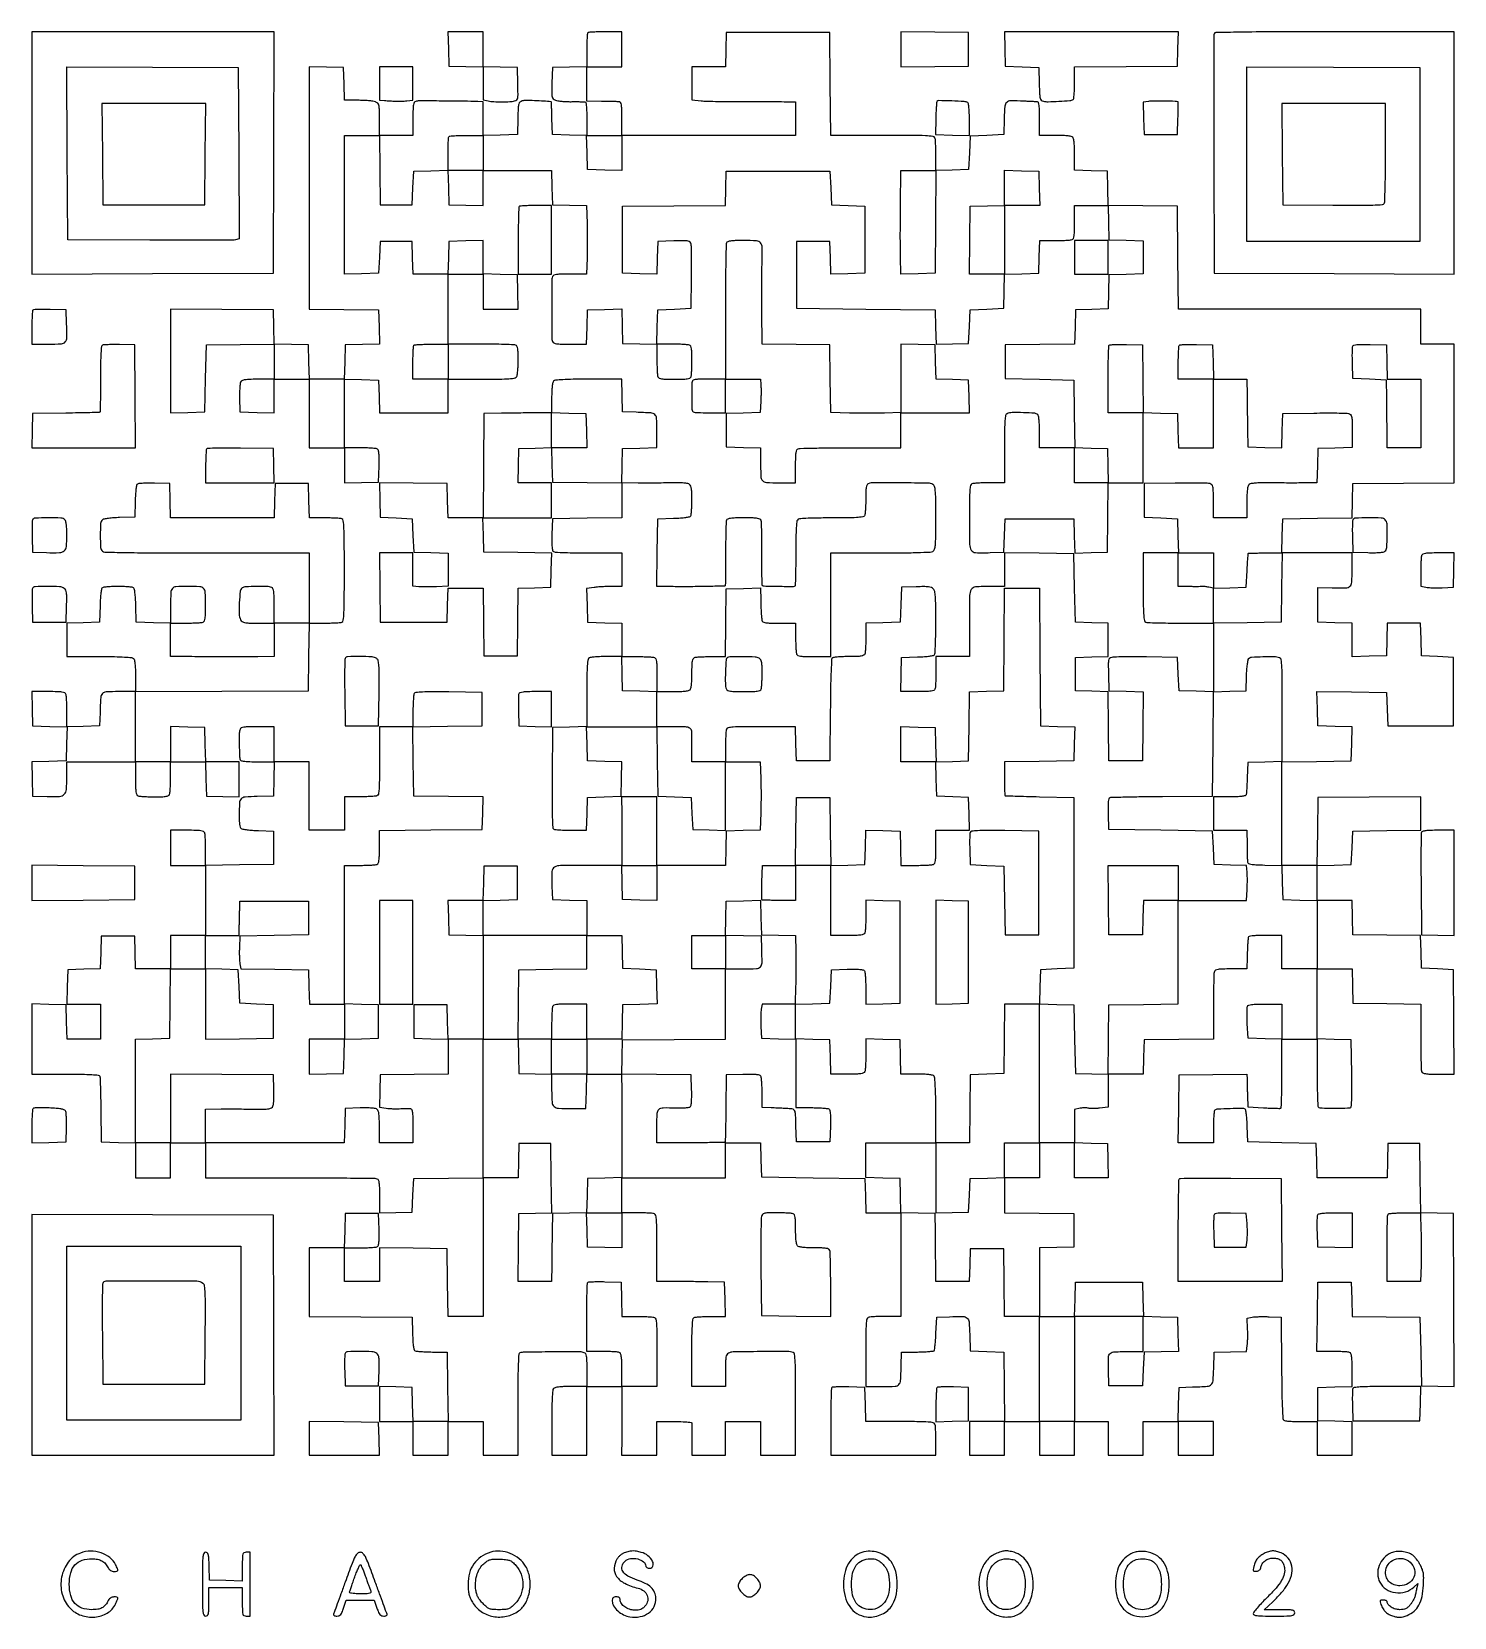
# Model space of a CAD drawing. Extents: x 179 to 1071, y 112 to 1107.
import ezdxf

# ---------------------------------------------------------------- set-up
doc = ezdxf.new("R2010")
doc.units = 0

msp = doc.modelspace()

# ---------------------------------------------------------------- linework, layer by layer
for points in [[(179, 1030.993714), (179, 954.987428), (254.75, 955.243714), (330.5, 955.5), (330.756286, 1031.25), (331.012572, 1107), (255.006286, 1107), (179, 1107)], [(724, 1096), (724, 1084.960225), (745.25, 1085.230112), (766.5, 1085.5), (766.5, 1096), (766.5, 1106.5), (745.25, 1106.769888), (724, 1107.039775)], [(223.235953, 1030.25), (223.5, 998.5), (255.5, 998.5), (287.5, 998.5), (287.764047, 1030.25), (288.028094, 1062), (255.5, 1062), (222.971906, 1062)], [(549, 1030.966168), (549, 1019.932337), (538.25, 1020.216168), (527.5, 1020.5), (527.216168, 1031.25), (526.932337, 1042), (537.966168, 1042), (549, 1042)], [(810.783832, 1008.75), (811.067663, 998), (800.033832, 998), (789, 998), (789, 976.5), (789, 955), (777.980112, 955), (766.960225, 955), (767.230112, 976.25), (767.5, 997.5), (778.25, 997.783832), (789, 998.067663), (789, 1009.067663), (789, 1020.067663), (799.75, 1019.783832), (810.5, 1019.5)], [(833, 965.5), (833, 955), (843.5, 955), (854, 955), (854, 965.5), (854, 976), (843.5, 976), (833, 976)], [(526.783832, 856.75), (527.067663, 846), (516.033832, 846), (505, 846), (505, 857.033832), (505, 868.067663), (515.75, 867.783832), (526.5, 867.5)], [(853.783832, 834.75), (854.067663, 824), (843.533832, 824), (833, 824), (833, 835.034983), (833, 846.069966), (843.25, 845.784983), (853.5, 845.5)], [(179, 573), (179, 561.972294), (211.25, 562.236147), (243.5, 562.5), (243.5, 573), (243.5, 583.5), (211.25, 583.763853), (179, 584.027706)], [(571, 572.966168), (571, 561.932337), (560.25, 562.216168), (549.5, 562.5), (549.216168, 573.25), (548.932337, 584), (559.966168, 584), (571, 584)], [(397, 529.5), (397, 497), (407.5, 497), (418, 497), (418, 529.5), (418, 562), (407.5, 562), (397, 562)], [(746, 529.5), (746, 496.930034), (756.25, 497.215017), (766.5, 497.5), (766.5, 529.5), (766.5, 561.5), (756.25, 561.784983), (746, 562.069966)], [(788.769502, 475.25), (788.5, 453.5), (778, 453), (767.5, 452.5), (767.230112, 431.25), (766.960225, 410), (756.480112, 410), (746, 410), (746, 387.965017), (746, 365.930034), (756.25, 366.215017), (766.5, 366.5), (767, 377), (767.5, 387.5), (778.25, 387.783832), (789, 388.067663), (789, 399.033832), (789, 410), (800, 410), (811, 410), (811, 453.5), (811, 497), (800.019502, 497), (789.039005, 497)], [(179, 289.506286), (179, 214), (255.006326, 214), (331.012652, 214), (330.756326, 289.25), (330.5, 364.5), (254.75, 364.756286), (179, 365.012572)], [(310, 290.5), (310, 236), (255.5, 236), (201, 236), (201, 290.5), (201, 345), (255.5, 345), (310, 345)], [(353, 224.519502), (353, 214), (375.034983, 214), (397.069966, 214), (396.784983, 224.25), (396.5, 234.5), (374.75, 234.769502), (353, 235.039005)]]:
    msp.add_lwpolyline(points, close=True)
for points in [[(527.666667, 1106.333333, 0.178489), (527.399823, 1105.754766, 0.004541), (527.195833, 1102.837021, 0.009138), (527.048278, 1099.362473, 0.006042), (527, 1095.367165), (527, 1085.067663), (516.25, 1084.783832), (505.5, 1084.5), (505.213656, 1074.739067, 0.003902), (505.077733, 1068.424663, 0.053652), (505.291306, 1066.146724, 0.156192), (505.977922, 1064.920842, 0.097061), (507.389703, 1064.041935, 0.055947), (508.792528, 1063.681428, 0.012144), (511.280178, 1063.392875, 0.012518), (514.191522, 1063.19999, 0.011691), (517.176047, 1063.147034, -0.001275), (520.072322, 1063.155978, -0.001676), (522.715776, 1063.148539, -0.001218), (524.931356, 1063.129482, -0.01604), (525.75, 1063.094166, -0.321669), (526.357343, 1062.585071, -0.033429), (526.718099, 1060.645637, -0.023254), (526.93918, 1057.518314, -0.006019), (527, 1052.466168), (527, 1041.932337), (516.25, 1042.216168), (505.5, 1042.5), (505.215017, 1052.75, 0.001957), (505.090286, 1056.682129, 0.003248), (504.950586, 1059.996799, 0.00043), (504.805379, 1062.929268, 0.364624), (504.715017, 1063.026338, 0.014636), (499.99411, 1063.464829, 0.008029), (494.193342, 1063.739339, 0.005543), (488.671807, 1063.850572, 0.063827), (486.5213, 1063.594702, 0.115008), (485.114725, 1062.871492, 0.156235), (484.365074, 1061.667526, 0.050998), (484.017146, 1059.285459, 0.003829), (483.784869, 1052.7397), (483.5, 1042.5), (472.75, 1042.216168), (462, 1041.932337), (462, 1052.466168), (462, 1063), (458.75, 1063.155976, 0.008461), (449.941407, 1063.429437, 0.002459), (436.358455, 1063.554358, 0.000723), (421.880605, 1063.59537, 0.064383), (419.75, 1063.322881, 0.201559), (418.823506, 1062.613313, 0.090269), (418.302903, 1061.138687, 0.035211), (418.054953, 1058.358196, 0.004637), (418, 1052.432612), (418, 1042), (407.5, 1042), (397, 1042), (397, 1052.024751, 0.003903), (396.949326, 1058.517076, 0.053422), (396.66171, 1060.856036, 0.152779), (395.919626, 1062.115891, 0.093257), (394.4349, 1063.024751, 0.057641), (392.939645, 1063.403634, 0.011077), (390.155823, 1063.713521, 0.011663), (386.873876, 1063.928409, 0.010515), (383.469883, 1064), (375.069966, 1064), (374.784983, 1074.25), (374.5, 1084.5), (363.75, 1084.783832), (353, 1085.067663), (353, 1009.053334), (353, 933.039005), (374.75, 932.769502), (396.5, 932.5), (396.783485, 921.784171), (397.06697, 911.068343), (386.283485, 910.784171), (375.5, 910.5), (375.216168, 899.75), (374.932337, 889), (364, 889), (353.067663, 889), (352.783832, 899.75), (352.5, 910.5), (341.783492, 910.783492), (331.066984, 911.066984), (330.783492, 921.783492), (330.5, 932.5), (298.25, 932.763853), (266, 933.027706), (266, 900.480021), (266, 867.932337), (276.75, 868.216168), (287.5, 868.5), (288, 889.5), (288.5, 910.5), (309.75, 910.769888), (331, 911.039775), (331, 900.019888), (331, 889), (321.122445, 889, 0.007831), (316.571441, 888.928718, 0.021429), (313.364445, 888.690402, 0.026635), (311.147197, 888.309148, 0.165109), (310.176942, 887.713201, 0.138649), (309.750801, 886.751687, 0.014183), (309.466611, 884.25361, 0.016207), (309.301367, 881.109089, 0.010475), (309.304497, 877.463201), (309.5, 868.5), (320.25, 868.216168), (331, 867.932337), (331, 878.466168), (331, 889), (342, 889), (353, 889), (353, 867.5), (353, 846), (364, 846), (375, 846), (375, 834.966168), (375, 823.932337), (385.75, 824.216168), (396.5, 824.5), (396.788231, 834.417355, 0.006827), (396.861823, 839.195195, 0.023663), (396.721018, 842.282937, 0.033714), (396.395734, 844.294865, 0.19692), (395.788231, 845.152042, 0.115445), (394.860149, 845.475649, 0.007585), (392.014355, 845.733781, 0.010675), (388.578609, 845.919286, 0.007755), (384.75, 845.984687), (375, 846), (375, 867.533832), (375, 889.067663), (385.75, 888.783832), (396.5, 888.5), (396.784983, 878.25), (397.069966, 868), (418.534983, 868), (440, 868), (440, 878.5), (440, 889), (460.8, 889, 0.003169), (470.593081, 889.062069, 0.010454), (477.045513, 889.278846, 0.00933), (481.538104, 889.608073, 0.175156), (482.8, 890.2, 0.148618), (483.321527, 891.177004, 0.020076), (483.684733, 893.499944, 0.019202), (483.924249, 896.62258, 0.009539), (484, 900.593011, 0.006405), (483.937794, 905.449162, 0.033615), (483.690477, 908.105917, 0.068495), (483.220382, 909.642994, 0.195123), (482.418213, 910.393011, 0.083055), (481.220565, 910.636631, 0.001841), (475.303225, 910.821697, 0.004125), (468.357109, 910.956005, 0.002771), (460.418213, 911), (440, 911), (440, 933), (440, 955), (451, 955), (462, 955), (462, 944), (462, 933), (473.033832, 933), (484.067663, 933), (483.783832, 943.75), (483.5, 954.5), (472.75, 954.783832), (462, 955.067663), (462, 965.567663), (462, 976.067663), (451.25, 975.783832), (440.5, 975.5), (440.215017, 965.25), (439.930034, 955), (429, 955), (418.069966, 955), (417.784983, 965.25), (417.5, 975.5), (407.5, 975.5), (397.5, 975.5), (397, 965.5), (396.5, 955.5), (385.75, 955.216168), (375, 954.932337), (375, 998.466168), (375, 1042), (385.980498, 1042), (396.960995, 1042), (397.230498, 1020.25), (397.5, 998.5), (407.5, 998.5), (417.5, 998.5), (418, 1009), (418.5, 1019.5), (429.215829, 1019.783485), (439.931657, 1020.06697), (440.215829, 1009.283485), (440.5, 998.5), (451.25, 998.216168), (462, 997.932337), (462, 1008.966168), (462, 1020), (483.466168, 1020), (504.932337, 1020), (505.216168, 1009.25), (505.5, 998.5), (516.188221, 998.216795), (526.876443, 997.93359), (527.188221, 986.716795, -0.004068), (527.287266, 981.677607, -0.002554), (527.325039, 975.783996, -0.002563), (527.302855, 969.982164, -0.004684), (527.216168, 965.25), (526.932337, 955), (516.573157, 955, 0.005377), (511.026092, 954.940349, 0.030446), (508.080966, 954.697178, 0.063217), (506.397282, 954.232073, 0.20495), (505.606989, 953.418213, 0.090516), (505.060062, 950.509629, 0.001332), (505.013406, 933, 0.001332), (505.060062, 915.490371, 0.090516), (505.606989, 912.581787, 0.20495), (506.397282, 911.767927, 0.063217), (508.080966, 911.302822, 0.030446), (511.026092, 911.059651, 0.005377), (516.573157, 911), (526.932337, 911), (527.216168, 921.75), (527.5, 932.5), (538.215829, 932.783485), (548.931657, 933.06697), (549.215829, 922.283485), (549.5, 911.5), (560.25, 911.216168), (571, 910.932337), (571, 901.547956, 0.005972), (571.044307, 897.838356, 0.007852), (571.178303, 894.455587, 0.005942), (571.367915, 891.63733, 0.07196), (571.606989, 890.581787, 0.200263), (572.377876, 889.773476, 0.065784), (573.989192, 889.305916, 0.03193), (576.792715, 889.060828, 0.00584), (582, 889, 0.00584), (587.207285, 889.060828, 0.03193), (590.010808, 889.305916, 0.065784), (591.622124, 889.773476, 0.200263), (592.393011, 890.581787, 0.070701), (592.631706, 891.623534, 0.006434), (592.821697, 894.287222, 0.008233), (592.955664, 897.484808, 0.006352), (593, 900.974799, 0.006824), (592.936805, 905.605148, 0.03479), (592.687898, 908.167248, 0.070258), (592.216173, 909.656877, 0.191652), (591.418213, 910.393011, 0.0721), (590.361111, 910.632128, 0.005887), (587.524537, 910.821697, 0.007809), (584.119908, 910.955696, 0.00593), (580.384381, 911), (570.932337, 911), (571.216168, 921.75), (571.5, 932.5), (582, 933), (592.5, 933.5), (592.707154, 952.5, 0.00249), (592.751242, 959.944989, 0.003497), (592.711014, 966.589874, 0.00208), (592.614736, 972.183745, 0.046977), (592.429398, 973.784677, 0.130254), (591.778368, 975.072084, 0.16623), (590.627756, 975.721912, 0.049678), (588.292738, 975.921782, 0.003489), (581.722245, 975.784677), (571.5, 975.5), (571.214647, 965.216527), (570.929295, 954.933054), (560.214647, 955.216527), (549.5, 955.5), (549.5, 976.5), (549.5, 997.5), (581.716308, 997.763809), (613.932617, 998.027617), (614.216308, 1008.763809), (614.5, 1019.5), (647, 1019.5), (679.5, 1019.5), (680, 1009), (680.5, 998.5), (691, 998), (701.5, 997.5), (701.5, 976.5), (701.5, 955.5), (690.785353, 955.216527), (680.070705, 954.933054), (679.785353, 965.216527), (679.5, 975.5), (669, 975.5), (658.5, 975.5), (658.5, 954.5), (658.5, 933.5), (702, 933), (745.5, 932.5), (745.784183, 921.715394), (746.068365, 910.930789), (756.284183, 911.215394), (766.5, 911.5), (767, 922), (767.5, 932.5), (778, 933), (788.5, 933.5), (788.783492, 944.216508), (789.066984, 954.933016), (799.783492, 955.216508), (810.5, 955.5), (810.784983, 965.75), (811.069966, 976), (820.453196, 976, 0.005972), (824.162354, 976.044307, 0.007853), (827.544751, 976.178303, 0.005943), (830.362696, 976.367916, 0.071958), (831.418213, 976.606989, 0.205218), (832.23239, 977.398405, 0.063068), (832.69735, 979.086379, 0.030363), (832.940414, 982.039857, 0.005351), (833, 987.606989), (833, 998), (843.466168, 998), (853.932337, 998), (854.216168, 987.25), (854.5, 976.5), (865.25, 976.216168), (876, 975.932337), (876, 965.5), (876, 955.067663), (865.25, 954.783832), (854.5, 954.5), (854.216519, 943.784613), (853.933039, 933.069227), (843.716519, 932.784613), (833.5, 932.5), (833.216365, 921.769409), (832.93273, 911.038817), (811.216365, 910.769409), (789.5, 910.5), (789.5, 900), (789.5, 889.5), (811, 889), (832.5, 888.5), (832.769888, 867.25), (833.039775, 846), (822.019888, 846), (811, 846), (811, 855.8, 0.008695), (810.925705, 860.071747, 0.018472), (810.688776, 863.369558, 0.019349), (810.328068, 865.799696, 0.150969), (809.8, 866.8, 0.182186), (807.924892, 867.648595, 0.008428), (800.81935, 867.98781, 0.012209), (793.868036, 868.032511, 0.087326), (790.581787, 867.393011, 0.258697), (789.696146, 866.337463, 0.030015), (789.275578, 863.164693, 0.015901), (789.049566, 857.514173, 0.002045), (789, 845.393011), (789, 824), (779.581787, 824, 0.005951), (775.859224, 823.955695, 0.007831), (772.465525, 823.821697, 0.005915), (769.638111, 823.632106, 0.07203), (768.581787, 823.393011, 0.2572), (767.698652, 822.346433, 0.030988), (767.276214, 819.246972, 0.01627), (767.049795, 813.723312, 0.002108), (767, 801.912063, 0.003655), (767.120752, 785.392809, 0.132003), (768.153873, 781.760507, 0.254922), (770.811734, 780.196116, 0.01687), (780, 780.204946), (788.5, 780.5), (789, 791), (789.5, 801.5), (811, 801.5), (832.5, 801.5), (832.784183, 790.715394), (833.068365, 779.930789), (843.284183, 780.215394), (853.5, 780.5), (853.769502, 802.25), (854.039005, 824), (865.019502, 824), (876, 824), (876, 846.033832), (876, 868.067663), (886.75, 867.783832), (897.5, 867.5), (897.783832, 856.75), (898.067663, 846), (909.033832, 846), (920, 846), (920, 867.5), (920, 889), (930.5, 889), (941, 889), (941.127944, 878.75, -0.000115), (941.18574, 874.032592, -0.000064), (941.254158, 868.279687, -0.000064), (941.321933, 862.455578, -0.000103), (941.377944, 857.5), (941.5, 846.5), (952.215829, 846.216515), (962.931657, 845.93303), (963.215829, 856.716515), (963.5, 867.5), (983, 867.783711, -0.002788), (990.634166, 867.85221, -0.003942), (997.432813, 867.821708, -0.002293), (1003.159317, 867.724598, -0.054895), (1004.75, 867.514659, -0.136044), (1006.014093, 866.805371, -0.147883), (1006.68293, 865.567583, -0.046767), (1006.951158, 863.100526, -0.003708), (1007, 856.51478), (1007, 846.067663), (996.25, 845.783832), (985.5, 845.5), (985.216168, 834.75), (984.932337, 824), (974.716168, 823.911553, -0.001976), (970.059541, 823.889645, -0.001152), (964.474734, 823.898316, -0.001152), (958.881763, 823.932772, -0.00195), (954.19782, 823.990692, 0.008019), (949.613058, 823.991737, 0.017993), (946.137717, 823.811581, 0.020002), (943.60031, 823.485596, 0.131997), (942.44782, 822.956695, 0.149274), (941.745494, 821.888713, 0.038872), (941.317056, 819.855172, 0.025329), (941.069684, 816.742095, 0.007162), (941, 811.877555), (941, 802), (930.5, 802), (920, 802), (920, 812.480948, 0.003689), (919.95123, 819.090254, 0.046635), (919.683146, 821.56377, 0.147729), (919.014305, 822.804249, 0.136351), (917.75, 823.514659, 0.054895), (916.159317, 823.724598, 0.002293), (910.432813, 823.821708, 0.003942), (903.634166, 823.85221, 0.002788), (896, 823.783711), (876.5, 823.5), (876.5, 813), (876.5, 802.5), (887, 802), (897.5, 801.5), (897.783832, 790.75), (898.067663, 780), (887.033832, 780), (876, 780), (876, 758.606989, 0.002045), (876.049566, 746.485827, 0.015901), (876.275578, 740.835307, 0.030015), (876.696146, 737.662537, 0.258697), (877.581787, 736.606989, 0.083055), (878.779435, 736.363369, 0.001841), (884.696775, 736.178303, 0.004125), (891.642891, 736.043995, 0.002771), (899.581787, 736), (920, 736), (920, 714.466168), (920, 692.932337), (909.25, 693.216168), (898.5, 693.5), (898, 704), (897.5, 714.5), (878, 714.761526, 0.002713), (870.363369, 714.8225, 0.003827), (863.557001, 714.787815, 0.002246), (857.825496, 714.688988, 0.052565), (856.215323, 714.483771, 0.128455), (854.928168, 713.801658, 0.162463), (854.279345, 712.630371, 0.049405), (854.079059, 710.280336, 0.003533), (854.215323, 703.722245), (854.5, 693.5), (865.269408, 693.215971), (876.038815, 692.931943), (875.769408, 671.215971), (875.5, 649.5), (865, 649.5), (854.5, 649.5), (854.230595, 671.215231), (853.961189, 692.930462), (843.730595, 693.215231), (833.5, 693.5), (833.5, 704), (833.5, 714.5), (843.75, 714.784983), (854, 715.069966), (854, 725.5), (854, 735.930034), (843.75, 736.215017), (833.5, 736.5), (833, 758), (832.5, 779.5), (810.75, 779.769502), (789, 780.039005), (789, 769.519502), (789, 759), (780.25, 758.986345, 0.016241), (770.830233, 758.665574, 0.248446), (768.149268, 757.008736, 0.129758), (767.119095, 753.317202, 0.003516), (767, 736.383369), (767, 715), (756.5, 715), (746, 715), (746, 705.581787, -0.005951), (745.955695, 701.859224, -0.007831), (745.821697, 698.465525, -0.005915), (745.632106, 695.638111, -0.07203), (745.393011, 694.581787, -0.205485), (744.600474, 693.767294, -0.062919), (742.908208, 693.302479, -0.03028), (739.946379, 693.059521, -0.005326), (734.359179, 693), (723.932337, 693), (724.216168, 703.75), (724.5, 714.5), (734.464966, 714.788805, 0.008338), (738.80394, 714.987015, 0.019168), (742.055866, 715.31545, 0.019281), (744.404658, 715.7369, 0.201558), (745.187814, 716.288805, 0.12891), (745.492639, 717.264813, 0.002304), (745.723033, 722.785927, 0.005593), (745.890764, 729.257764, 0.003683), (745.945579, 736.705841, 0.002664), (745.889412, 747.235524, 0.016307), (745.65434, 752.66439, 0.029622), (745.214638, 755.898906, 0.14885), (744.365199, 757.491944, 0.113954), (743.123466, 758.267803, 0.052907), (741.260163, 758.695889, 0.030526), (738.398585, 758.865147, 0.007333), (733.642469, 758.786103), (724.5, 758.5), (724, 747.5), (723.5, 736.5), (712.75, 736.216168), (702, 735.932337), (702, 727.047956, -0.0063), (701.955668, 723.529935, -0.008182), (701.821697, 720.308712, -0.006369), (701.631755, 717.625356, -0.070869), (701.393011, 716.581787, -0.194682), (700.644645, 715.780017, -0.068336), (699.110608, 715.307461, -0.033702), (696.463534, 715.055269, -0.006483), (691.643011, 714.984687, 0.007938), (688.050781, 714.921639, 0.010881), (684.822778, 714.743321, 0.007837), (682.150584, 714.495117, 0.114897), (681.264319, 714.18452, 0.238962), (680.604237, 713.072768, 0.00522), (680.240328, 706.607844, 0.007577), (679.951056, 697.169199, 0.001803), (679.764319, 681.449832), (679.5, 649.5), (669, 649.5), (658.5, 649.5), (658.216168, 660.25), (657.932337, 671), (636.573157, 671, 0.002049), (624.472196, 670.950419, 0.015924), (618.829945, 670.724381, 0.030077), (615.66196, 670.303692, 0.258602), (614.606989, 669.418213, 0.07203), (614.367894, 668.361889, 0.005915), (614.178303, 665.534475, 0.007831), (614.044305, 662.140776, 0.005951), (614, 658.418213), (614, 649), (603.5, 649), (593, 649), (592.894037, 655.25, -0.003194), (592.866643, 657.843143, -0.003086), (592.871885, 660.466325, -0.00305), (592.904843, 662.775747, -0.011301), (592.967422, 664.231105, 0.047357), (592.851552, 668.216071, 0.233197), (591.651132, 670.040664, 0.123045), (588.907472, 670.846915, 0.010239), (581.432612, 671), (571, 671), (571, 682), (571, 693), (580.8, 693, 0.008695), (585.071747, 693.074295, 0.018472), (588.369558, 693.311224, 0.019349), (590.799696, 693.671932, 0.150969), (591.8, 694.2, 0.148618), (592.321527, 695.177004, 0.020076), (592.684733, 697.499944, 0.019202), (592.924249, 700.62258, 0.009539), (593, 704.593011, -0.006405), (593.062206, 709.449162, -0.033615), (593.309523, 712.105917, -0.068495), (593.779618, 713.642994, -0.195123), (594.581787, 714.393011, -0.070901), (595.625701, 714.631764, -0.006356), (598.312808, 714.821697, -0.008173), (601.538537, 714.955668, -0.006291), (605.0619, 715), (613.960225, 715), (614.230112, 736.25), (614.5, 757.5), (625.25, 757.783832), (636, 758.067663), (636.14806, 750.283832, 0.002072), (636.219659, 747.19333, 0.002646), (636.312517, 744.345876, 0.002054), (636.412778, 741.96008, 0.02225), (636.5, 741, -0.004472), (636.588755, 740.300155, -0.002334), (636.687483, 739.426562, -0.00232), (636.780445, 738.529216, -0.003546), (636.85194, 737.75, 0.229575), (637.403349, 736.821149, 0.1056), (638.746177, 736.295192, 0.036474), (641.445505, 736.051654, 0.004266), (647.5, 736), (658, 736), (658, 727.081787, 0.006277), (658.044331, 723.550804, 0.008159), (658.178303, 720.31865, 0.006338), (658.368222, 717.626193, 0.070946), (658.606989, 716.581787, 0.205218), (659.398405, 715.76761, 0.063068), (661.086379, 715.30265, 0.030363), (664.039857, 715.059586, 0.005351), (669.606989, 715), (680, 715), (680, 747.5), (680, 780), (711.065741, 780, 0.002521), (724.059728, 780.065513, 0.005154), (734.251317, 780.273363, 0.002581), (742.383468, 780.56512, 0.113071), (744.022551, 781.012069, 0.194162), (745.097911, 782.299594, 0.055749), (745.626422, 784.89464, 0.020567), (745.864677, 789.813201, 0.001901), (745.906983, 802.003552, 0.001912), (745.856424, 814.16967, 0.020473), (745.615022, 819.100402, 0.055067), (745.087224, 821.705686, 0.194782), (744.015915, 822.991483, 0.118998), (741.103317, 823.749211, 0.001925), (724.051643, 823.984206, 0.00237), (707.247824, 824.071409, 0.091972), (703.581787, 823.393011, 0.194682), (702.780017, 822.644645, 0.068336), (702.307461, 821.110608, 0.033702), (702.055269, 818.463534, 0.006483), (701.984687, 813.643011, -0.008179), (701.919852, 810.047978, -0.011146), (701.736193, 806.811245, -0.008174), (701.480189, 804.133599, -0.113947), (701.160254, 803.225056, -0.227039), (700.108342, 802.567328, -0.012865), (696.183001, 802.226721, -0.012304), (690.209479, 802.010273, -0.002945), (680.280077, 801.953446, 0.003009), (670.375124, 801.895479, 0.012169), (664.339588, 801.676855, 0.01323), (660.358547, 801.329619, 0.193515), (659.142887, 800.672168, 0.156122), (658.662906, 799.480772, 0.005632), (658.355156, 794.521166, 0.00871), (658.140025, 788.060787, 0.0039), (658.071438, 779.560173, -0.002602), (658.029624, 771.919574, -0.004161), (657.905644, 765.395043, -0.000981), (657.738811, 759.699647, -0.190804), (657.514494, 759.181161, -0.201666), (656.511908, 758.772081, -0.001481), (647.339321, 758.896387, -0.001528), (638.182748, 759.075599, -0.193039), (637.149189, 759.517478, -0.194566), (636.999138, 759.871329, -0.000482), (636.911133, 765.449758, -0.002915), (636.854414, 771.765162, -0.001799), (636.857741, 779.193519, 0.002615), (636.848825, 786.71808, 0.003824), (636.755659, 793.342784, 0.001889), (636.612396, 798.962286, 0.066997), (636.400539, 800.25, 0.193595), (635.653883, 801.174619, 0.08754), (634.157061, 801.694669, 0.03516), (631.377209, 801.944033, 0.004794), (625.539601, 802, 0.00573), (620.196315, 801.938767, 0.028077), (617.18688, 801.700353, 0.05215), (615.411512, 801.267017, 0.21858), (614.645318, 800.518097, 0.083248), (614.416809, 799.392526, 0.001757), (614.242155, 793.698816, 0.004025), (614.114618, 787.022514, 0.002696), (614.071391, 779.384492, -0.001348), (614.048997, 771.831227, -0.002204), (613.984522, 765.428889, -0.000266), (613.89898, 759.730942, -0.205549), (613.783062, 759.472062, -0.182976), (613.070031, 759.185278, -0.00044), (601.776116, 758.964141, -0.003175), (590.782927, 758.828391, -0.004827), (581.230112, 758.863312), (570.960225, 759), (571.230112, 780.25), (571.5, 801.5), (581.464966, 801.788805, 0.00836), (585.800174, 801.987032, 0.019108), (589.055937, 802.315749, 0.01918), (591.411, 802.737468, 0.199883), (592.199653, 803.288805, 0.113851), (592.503988, 804.150815, 0.008261), (592.747767, 806.678556, 0.011219), (592.922719, 809.73462, 0.008244), (592.984687, 813.127555, 0.008686), (592.919055, 817.335234, 0.028411), (592.669618, 820.106243, 0.043374), (592.232241, 821.947058, 0.140439), (591.530914, 822.974344, 0.130772), (590.358379, 823.515866, 0.021773), (587.874158, 823.838241, 0.018684), (584.425844, 824.004389, 0.007851), (579.780914, 823.981535, -0.002508), (575.100517, 823.908483, -0.001471), (569.499143, 823.865636, -0.001471), (563.897482, 823.855756, -0.002507), (559.216168, 823.884747), (548.932337, 824), (549.216168, 834.75), (549.5, 845.5), (560.25, 845.783832), (571, 846.067663), (571, 856.51478, 0.011647), (570.814482, 864.47786, 0.200091), (569.722546, 866.78796, 0.169892), (567.241701, 867.830143, 0.00791), (558, 868.24922), (549.5, 868.5), (549.215017, 878.75), (548.930034, 889), (528.165017, 889, 0.003176), (518.389585, 888.937913, 0.010469), (511.94715, 888.721105, 0.00935), (507.461362, 888.391805, 0.175113), (506.2, 887.8, 0.149044), (505.677271, 886.818776, 0.019949), (505.314516, 884.477016, 0.019071), (505.075482, 881.323492, 0.009379), (505, 877.3), (505, 868), (494.75, 867.902492, 0.000362), (490.032594, 867.8542, 0.000201), (484.279688, 867.788832, 0.0002), (478.45558, 867.717978, 0.000324), (473.5, 867.652492), (462.5, 867.5), (462.236336, 834.75), (461.972671, 802), (451.020167, 802), (440.067663, 802), (439.783832, 812.75), (439.5, 823.5), (418.2164, 823.727129), (396.932801, 823.954259), (397.2164, 813.227129), (397.5, 802.5), (407.5, 802), (417.5, 801.5), (418, 791), (418.5, 780.5), (429.25, 780.216168), (440, 779.932337), (440, 769.545172), (440, 759.158008), (432.75, 758.829004, -0.005769), (429.699277, 758.725818, -0.005145), (426.528125, 758.687815, -0.005167), (423.676774, 758.71245, -0.015902), (421.75, 758.810365), (418, 759.120731), (418, 769.560365), (418, 780), (407.480498, 780), (396.960995, 780), (397.230498, 758.25), (397.5, 736.5), (418.5, 736.5), (439.5, 736.5), (439.783832, 747.25), (440.067663, 758), (451.013944, 758), (461.960225, 758), (462.230112, 736.75), (462.5, 715.5), (473, 715.5), (483.5, 715.5), (483.769787, 736.715235), (484.039573, 757.930471), (494.269787, 758.215235), (504.5, 758.5), (504.783629, 769.230014), (505.067258, 779.960029), (483.783629, 780.230014), (462.5, 780.5), (462.216168, 791.25), (461.932337, 802), (483.466168, 802), (505, 802), (505, 813), (505, 824), (494.466168, 824), (483.932337, 824), (484.216168, 834.75), (484.5, 845.5), (494.715817, 845.784606), (504.931635, 846.069211), (505.215817, 835.284606), (505.5, 824.5), (527.25, 824.230498), (549, 823.960995), (549, 813), (549, 802.039005), (527.25, 801.769502), (505.5, 801.5), (505.211769, 791.582645, 0.006827), (505.138177, 786.804805, 0.023663), (505.278982, 783.717063, 0.033714), (505.604266, 781.705135, 0.19692), (506.211769, 780.847958, 0.130355), (507.253347, 780.518755, 0.002279), (513.216895, 780.266219, 0.005584), (520.204518, 780.080339, 0.003672), (528.25, 780.015313), (549, 780), (549, 769.5), (549, 759), (542.639571, 759, 0.008398), (539.862898, 758.953362, 0.006098), (536.775125, 758.811892, 0.006162), (533.846902, 758.605692, 0.013398), (531.607163, 758.359634), (526.935184, 757.719268), (527.217592, 747.109634), (527.5, 736.5), (538.25, 736.216168), (549, 735.932337), (549, 725.466168), (549, 715), (539.2, 715, 0.008695), (534.928253, 714.925705, 0.018472), (531.630442, 714.688776, 0.019349), (529.200304, 714.328068, 0.150969), (528.2, 713.8, 0.175114), (527.608191, 712.538621, 0.00935), (527.278893, 708.052608, 0.010469), (527.062087, 701.609845, 0.003175), (527, 691.833832), (527, 671.067663), (516.25, 670.783832), (505.5, 670.5), (505.282126, 639.039162, 0.001782), (505.229764, 623.458725, 0.007702), (505.37423, 614.203637, 0.00546), (505.638463, 607.90606, 0.242569), (506.282126, 606.804475, 0.116975), (507.168733, 606.497657, 0.007053), (509.996036, 606.253446, 0.010247), (513.404827, 606.077516, 0.007374), (517.215017, 606.015313), (526.930034, 606), (527.215017, 616.25), (527.5, 626.5), (538, 627), (548.5, 627.5), (548.783485, 638.215829), (549.06697, 648.931657), (538.283485, 649.215829), (527.5, 649.5), (527.216168, 660.25), (526.932337, 671), (548.946666, 671), (570.960995, 671), (571.230498, 649.25), (571.5, 627.5), (582, 627), (592.5, 626.5), (593, 616.5), (593.5, 606.5), (603.75, 606.215017), (614, 605.930034), (614, 627.465017), (614, 649), (624.908975, 649), (635.81795, 649), (636.158975, 638.570534, -0.005206), (636.265677, 633.781008, -0.002926), (636.300653, 627.962431, -0.002919), (636.267283, 622.086091, -0.004765), (636.162399, 617.103477), (635.824797, 606.065886), (625.162399, 605.782943), (614.5, 605.5), (614.216168, 594.75), (613.932337, 584), (592.466168, 584), (571, 584), (571, 605.5), (571, 627), (559.945774, 627), (548.891548, 627), (549.004205, 616.25, -0.001254), (549.043219, 611.356276, -0.000736), (549.066605, 605.5, -0.000736), (549.072759, 599.643721, -0.001254), (549.058431, 594.75), (549, 584), (527.519052, 584, 0.003484), (510.504163, 583.881453, 0.129107), (506.800938, 582.853655, 0.257598), (505.205453, 580.186192, 0.017378), (505.204946, 571), (505.5, 562.5), (516.25, 562.216168), (527, 561.932337), (527, 550.966168), (527, 540), (494.5, 540), (462, 540), (462, 550.966168), (462, 561.932337), (472.75, 562.216168), (483.5, 562.5), (483.5, 573), (483.5, 583.5), (473, 583.5), (462.5, 583.5), (462.216168, 572.75), (461.932337, 562), (450.932337, 562), (439.932337, 562), (440.216168, 551.25), (440.5, 540.5), (451.25, 540.216168), (462, 539.932337), (462, 507.466168), (462, 475), (451.033832, 475), (440.067663, 475), (439.783832, 485.75), (439.5, 496.5), (429, 496.5), (418.5, 496.5), (418.5, 486), (418.5, 475.5), (429.25, 475.216168), (440, 474.932337), (440, 463.986056), (440, 453.039775), (418.75, 452.769888), (397.5, 452.5), (397.216326, 442.368593), (396.932652, 432.237187), (401.216326, 431.636484, 0.018188), (403.215477, 431.429943, 0.00957), (405.710421, 431.311499, 0.009508), (408.273653, 431.287699, 0.014438), (410.5, 431.373689, -0.009963), (412.505981, 431.469153, -0.011902), (414.398438, 431.476393, -0.010704), (415.985709, 431.410664, -0.073077), (416.75, 431.248809, -0.252405), (417.346562, 430.571005, -0.02816), (417.7088, 428.472674, -0.022023), (417.935201, 425.271303, -0.006641), (418, 420.393011), (418, 410), (407.5, 410), (397, 410), (397, 419.877555, 0.007345), (396.929838, 424.653266, 0.024181), (396.685192, 427.794146, 0.035127), (396.271246, 429.875583, 0.154085), (395.600715, 430.916414, 0.132968), (394.513859, 431.412685, 0.020746), (392.150171, 431.703614, 0.018924), (388.957683, 431.84141, 0.009044), (384.850715, 431.788859), (375.5, 431.5), (375.216168, 420.75), (374.932337, 410), (353.466168, 409.964286, -0.000133), (335.025778, 409.938495, -0.000283), (320.784342, 409.930423, -0.000357), (309.043755, 409.938817, -0.000493), (298.5, 409.964286), (288, 410), (288, 420.5), (288, 431), (297.75, 431.136688, -0.003057), (302.242778, 431.172203, -0.001688), (307.733241, 431.163502, -0.001683), (313.299076, 431.117164, -0.002704), (318.044012, 431.036024, 0.005921), (323.505002, 430.977776, 0.026386), (326.704713, 431.150519, 0.046163), (328.708593, 431.554545, 0.147776), (329.83287, 432.298621, 0.125695), (330.384361, 433.462066, 0.026178), (330.702765, 435.717885, 0.021055), (330.8471, 438.8689, 0.008638), (330.788859, 443.149285), (330.5, 452.5), (298.25, 452.763853), (266, 453.027706), (266, 431.513853), (266, 410), (255, 410), (244, 410), (243.964286, 420.5, -0.000287), (243.950582, 425.348178, -0.000157), (243.939063, 431.29375, -0.000157), (243.931147, 437.334233, -0.000249), (243.928571, 442.5, -0.000249), (243.931148, 447.663402, -0.000157), (243.939063, 453.696312, -0.000158), (243.950582, 459.631105, -0.000289), (243.964286, 464.466168), (244, 474.932337), (254.75, 475.216168), (265.5, 475.5), (265.769502, 497.25), (266.039005, 519), (277.019502, 519), (288, 519), (288, 496.980112), (288, 474.960225), (309.25, 475.230112), (330.5, 475.5), (330.5, 486), (330.5, 496.5), (320, 497), (309.5, 497.5), (309, 508), (308.5, 518.5), (298.25, 518.784983), (288, 519.069966), (288, 529.534983), (288, 540), (298.5, 540), (309, 540), (309.111066, 545.75, -0.000597), (309.16368, 548.315351, -0.000388), (309.230318, 551.279688, -0.00039), (309.29986, 554.172908, -0.000742), (309.361066, 556.5), (309.5, 561.5), (331, 561.5), (352.5, 561.5), (352.5, 551), (352.5, 540.5), (331, 540), (309.5, 539.5), (309.192221, 532.5, 0.009322), (309.118419, 529.583091, 0.008787), (309.150921, 526.607369, 0.008782), (309.272364, 523.972652, 0.02997), (309.483826, 522.269767), (310.08321, 519.039533), (331.291605, 518.769767), (352.5, 518.5), (352.783832, 507.75), (353.067663, 497), (364.033832, 497), (375, 497), (375, 486), (375, 475), (364, 475), (353, 475), (353, 463.966168), (353, 452.932337), (363.75, 453.216168), (374.5, 453.5), (374.783492, 464.216508), (375.066984, 474.933016), (385.783492, 475.216508), (396.5, 475.5), (396.5, 486), (396.5, 496.5), (385.75, 496.783832), (375, 497.067663), (375, 540.533832), (375, 584), (384.418213, 584, 0.005951), (388.140776, 584.044305, 0.007831), (391.534475, 584.178303, 0.005915), (394.361889, 584.367894, 0.07203), (395.418213, 584.606989, 0.205108), (396.23226, 585.397946, 0.063129), (396.69728, 587.084163, 0.030397), (396.940388, 590.034221, 0.005362), (397, 595.593136), (397, 605.972294), (429.25, 606.236147), (461.5, 606.5), (461.784767, 616.730401), (462.069533, 626.960802), (440.284767, 627.230401), (418.5, 627.5), (418.230552, 649.230443), (417.961104, 670.960887), (439.730552, 671.230443), (461.5, 671.5), (461.5, 682), (461.5, 692.5), (440.571891, 692.77083, 0.002701), (430.071549, 692.849994, 0.012029), (423.908791, 692.714887, 0.012869), (419.904588, 692.427241, 0.230932), (418.837204, 691.77083, 0.115844), (418.517741, 690.852781, 0.007444), (418.26306, 688.009244, 0.010563), (418.079922, 684.577369, 0.007655), (418.015313, 680.75), (418, 671), (407.5, 671), (397, 671), (397, 649.606989, -0.002045), (396.950434, 637.485827, -0.015901), (396.724422, 631.835307, -0.030015), (396.303854, 628.662537, -0.258697), (395.418213, 627.606989, -0.07203), (394.361889, 627.367894, -0.005915), (391.534475, 627.178303, -0.007831), (388.140776, 627.044305, -0.005951), (384.418213, 627), (375, 627), (375, 616.5), (375, 606), (364, 606), (353, 606), (353, 627.5), (353, 649), (342, 649), (331, 649), (331, 660), (331, 671), (320.606989, 671, 0.005091), (314.884016, 670.941722, 0.032548), (311.995098, 670.694294, 0.073411), (310.380336, 670.199965, 0.192516), (309.571759, 669.326404, 0.088636), (309.122527, 666.985463, 0.005396), (309.108249, 659.829191, 0.00562), (309.251167, 652.69703, 0.083054), (309.739574, 650.25, 0.250612), (310.423838, 649.653527, 0.027928), (312.533655, 649.291345, 0.021917), (315.748092, 649.064866, 0.006629), (320.640821, 649), (331.067663, 649), (330.783832, 638.25), (330.5, 627.5), (320.357794, 627.216207, 0.012758), (312.700826, 626.806256, 0.184021), (310.284945, 625.660123, 0.180255), (309.218499, 623.18736, 0.012146), (309.013655, 615.372445, 0.012601), (309.087186, 612.215035, 0.026863), (309.336181, 609.787097, 0.032908), (309.732188, 608.030245, 0.148727), (310.304124, 607.162563, 0.131421), (311.259099, 606.722996, 0.010763), (313.999888, 606.312947, 0.013854), (317.34104, 605.980158, 0.010217), (321.054124, 605.790118), (330.5, 605.5), (330.5, 595), (330.5, 584.5), (309.25, 584.230112), (288, 583.960225), (288, 593.398325, 0.005938), (287.955696, 597.128509, 0.007818), (287.821697, 600.528633, 0.005899), (287.632119, 603.361431, 0.072071), (287.393011, 604.418213, 0.205218), (286.601595, 605.23239, 0.063068), (284.913621, 605.69735, 0.030363), (281.960143, 605.940414, 0.005351), (276.393011, 606), (266, 606), (266, 595), (266, 584), (277, 584), (288, 584), (288, 562), (288, 540), (277, 540), (266, 540), (266, 529.5), (266, 519), (255.034983, 519), (244.069966, 519), (243.784983, 529.25), (243.5, 539.5), (233, 539.5), (222.5, 539.5), (222.215399, 529.284601), (221.930798, 519.069202), (211.715399, 518.784601), (201.5, 518.5), (201.216168, 507.75), (200.932337, 497), (211.466168, 497), (222, 497), (222, 486), (222, 475), (211.533832, 475), (201.067663, 475), (200.783832, 485.75), (200.5, 496.5), (189.75, 496.783832), (179, 497.067663), (179, 475.033832), (179, 453), (200.031385, 453, -0.002699), (210.514413, 452.94341, -0.011999), (216.669324, 452.729168, -0.011874), (220.685693, 452.396906, -0.281637), (221.548776, 451.733489, -0.082072), (221.750102, 450.753559, -0.001262), (221.960346, 444.968865, -0.003341), (222.143068, 438.233614, -0.0022), (222.267391, 430.483489), (222.5, 410.5), (233.25, 410.216168), (244, 409.932337), (244, 398.966168), (244, 388), (255, 388), (266, 388), (266, 399), (266, 410), (277, 410), (288, 410), (288, 399), (288, 388), (340.918213, 388, -0.001073), (361.318222, 387.956224, -0.001711), (378.75635, 387.821697, -0.000328), (394.127898, 387.6404, -0.088721), (395.418213, 387.393011, -0.205495), (396.232716, 386.600436, -0.062914), (396.697526, 384.908024, -0.030277), (396.940481, 381.945911, -0.005326), (397, 376.358028), (397, 365.930034), (407.25, 366.215017), (417.5, 366.5), (418, 377), (418.5, 387.5), (440.25, 387.769502), (462, 388.039005), (462, 344.519502), (462, 301), (451.019888, 301), (440.039775, 301), (439.769888, 322.25), (439.5, 343.5), (418.25, 343.769888), (397, 344.039775), (397, 333.519888), (397, 323), (386, 323), (375, 323), (375, 333.5), (375, 344), (384.75, 344.015313, 0.007755), (388.578609, 344.080714, 0.010675), (392.014355, 344.266219, 0.007585), (394.860149, 344.524351, 0.115445), (395.788231, 344.847958, 0.19692), (396.395734, 345.705135, 0.033714), (396.721018, 347.717063, 0.023663), (396.861823, 350.804805, 0.006827), (396.788231, 355.582645), (396.5, 365.5), (386, 365.5), (375.5, 365.5), (375.216168, 354.75), (374.932337, 344), (363.966168, 344), (353, 344), (353, 322.513853), (353, 301.027706), (385.25, 300.763853), (417.5, 300.5), (417.78548, 290.205, 0.006512), (417.990646, 285.172696, 0.02504), (418.315173, 282.058752, 0.038147), (418.771319, 280.112102, 0.228339), (419.465675, 279.374798, 0.070471), (420.418437, 279.156034, 0.004821), (423.188385, 278.946933, 0.006813), (426.508777, 278.773856, 0.005059), (430.180195, 278.669798), (439.5, 278.5), (439.769502, 256.75), (440.039005, 235), (429.053334, 235), (418.067663, 235), (417.783832, 245.75), (417.5, 256.5), (407.25, 256.784983), (397, 257.069966), (397, 246.034983), (397, 235), (407.5, 235), (418, 235), (418, 224.5), (418, 214), (429, 214), (440, 214), (440, 224.5), (440, 235), (451, 235), (462, 235), (462, 224.5), (462, 214), (473, 214), (484, 214), (484, 245.893011, -0.001684), (484.054205, 261.986952, -0.008007), (484.263618, 271.190785, -0.005804), (484.573552, 277.338683, -0.29363), (485.255539, 278.267818, -0.089474), (488.041894, 278.797727, -0.001246), (505.283386, 278.917943, -0.001219), (522.548786, 278.953219, -0.091759), (525.277124, 278.447152, -0.185793), (526.182672, 277.630538, -0.078909), (526.692654, 276.049937, -0.033701), (526.942387, 273.194511, -0.004965), (527, 267.393011), (527, 257), (517.122445, 257, 0.007667), (512.497242, 256.929072, 0.022315), (509.311403, 256.688752, 0.029279), (507.141317, 256.297326, 0.161656), (506.14739, 255.677593, 0.155234), (505.641894, 254.429118, 0.006387), (505.329114, 249.543374, 0.009044), (505.113576, 243.028152, 0.003704), (505.046537, 234.177593), (505.043185, 214), (516.021592, 214), (527, 214), (527, 235.5), (527, 257), (538, 257), (549, 257), (549.06017, 245.75, -0.001218), (549.074883, 240.698049, -0.000766), (549.068651, 234.79375, -0.000769), (549.04469, 228.984363, -0.001409), (549.004546, 224.25), (548.888751, 214), (559.944376, 214), (571, 214), (571, 224.5), (571, 235), (582.043837, 235, -0.005353), (587.436059, 234.942266, -0.023244), (590.625709, 234.725378, -0.037204), (592.514505, 234.364582, -0.375493), (592.925354, 233.75, 0.029686), (592.865555, 232.894407, 0.001563), (592.84552, 230.15, 0.00246), (592.84795, 226.884359, 0.001786), (592.881517, 223.25), (593, 214), (603.5, 214), (614, 214), (614, 224.5), (614, 235), (625, 235), (636, 235), (636, 224.5), (636, 214), (647, 214), (658, 214), (658, 245.893011, 0.001322), (657.95226, 263.947133, 0.010421), (657.733441, 272.319694, 0.014528), (657.360465, 277.216295, 0.281963), (656.473341, 278.371856, 0.092273), (652.859094, 279.038436, 0.002274), (635.931056, 278.933627, 0.001851), (618.759035, 278.68564, 0.118869), (615.880286, 277.935931, 0.142034), (614.880639, 276.959643, 0.086541), (614.322419, 275.393483, 0.037196), (614.059735, 272.647726, 0.005256), (614, 266.964816), (614, 257), (603.5, 257), (593, 257), (592.884747, 267.75, -0.003892), (592.844358, 281.501519, -0.010073), (593.092176, 291.415574, -0.006272), (593.520588, 298.834649, -0.237122), (594.351972, 300.234687, -0.117945), (595.19046, 300.526091, -0.006975), (597.889892, 300.758058, -0.010204), (601.143876, 300.925342, -0.007327), (604.783832, 300.984687), (614.067663, 301), (613.783832, 311.75), (613.5, 322.5), (603, 322.675726, 0.000788), (598.202906, 322.748445, 0.000454), (592.426563, 322.821651, 0.000454), (586.626468, 322.884622, 0.00076), (581.75, 322.925726), (571, 323), (571, 343.893011, 0.002106), (570.950214, 355.715635, 0.016256), (570.72381, 361.243952, 0.030951), (570.301441, 364.346099, 0.257256), (569.418213, 365.393011, 0.07203), (568.361889, 365.632106, 0.005915), (565.534475, 365.821697, 0.007831), (562.140776, 365.955695, 0.005951), (558.418213, 366), (549, 366), (549, 377), (549, 388), (581.5, 388), (614, 388), (614, 399), (614, 410), (624.966168, 410), (635.932337, 410), (636.216168, 399.25), (636.5, 388.5), (669, 388), (701.5, 387.5), (701.783832, 376.75), (702.067663, 366), (713.033832, 366), (724, 366), (724, 333.5), (724, 301), (714.581787, 301, 0.005951), (710.859224, 300.955695, 0.007831), (707.465525, 300.821697, 0.005915), (704.638111, 300.632106, 0.07203), (703.581787, 300.393011, 0.258697), (702.696146, 299.337463, 0.030015), (702.275578, 296.164693, 0.015901), (702.049566, 290.514173, 0.002045), (702, 278.393011), (702, 257), (712.480948, 257, 0.011573), (720.471708, 257.184972, 0.199796), (722.785637, 258.27627, 0.170244), (723.829771, 260.756564, 0.007926), (724.24922, 270), (724.5, 278.5), (734.33884, 278.672173, 0.006114), (738.157126, 278.785708, 0.0092), (741.481737, 278.986604, 0.004687), (744.269295, 279.232903, 0.17277), (744.83884, 279.5008, 0.167794), (745.11859, 280.070473, 0.004289), (745.452659, 282.952261, 0.008673), (745.760501, 286.383219, 0.005756), (746, 290.328626), (746.5, 300.5), (754.496645, 300.796504, -0.010944), (762.958841, 300.924926, -0.179106), (765.567079, 299.939704, -0.195806), (766.788181, 297.526579, -0.013482), (767.215131, 289.7397), (767.5, 279.5), (778, 279), (788.5, 278.5), (788.769502, 256.75), (789.039005, 235), (778.019502, 235), (767, 235), (767, 224.5), (767, 214), (778, 214), (789, 214), (789, 224.5), (789, 235), (800, 235), (811, 235), (811, 224.5), (811, 214), (822, 214), (833, 214), (833, 224.5), (833, 235), (843.5, 235), (854, 235), (854, 224.5), (854, 214), (865, 214), (876, 214), (876, 224.5), (876, 235), (887, 235), (898, 235), (898, 224.5), (898, 214), (909, 214), (920, 214), (920, 224.5), (920, 235), (908.966168, 235), (897.932337, 235), (898.216168, 245.75), (898.5, 256.5), (907, 256.75078, 0.008001), (916.14566, 257.167162, 0.165236), (918.65727, 258.196667, 0.196929), (919.809521, 260.49116, 0.012174), (920.215131, 268.2603), (920.5, 278.5), (930.62757, 278.783631), (940.755139, 279.067263), (941.245984, 282.783631, 0.02043), (941.416849, 284.667274, 0.007166), (941.512695, 287.383123, 0.007101), (941.532878, 290.376392, 0.008251), (941.464663, 293.222743), (941.192497, 299.945487), (944.346249, 300.529234, -0.031064), (946.043619, 300.735482, -0.008198), (948.776711, 300.851473, -0.008289), (951.8973, 300.880936, -0.008427), (955, 300.80649), (962.5, 300.5), (962.764319, 268.550168, 0.001803), (962.951056, 252.830801, 0.007577), (963.240328, 243.392156, 0.00522), (963.604237, 236.927232, 0.238962), (964.264319, 235.81548, 0.116655), (965.161958, 235.504391, 0.00716), (968.001081, 235.256679, 0.010334), (971.425135, 235.078324, 0.007451), (975.25, 235.015313), (985, 235), (985, 224.5), (985, 214), (996, 214), (1007, 214), (1007, 224.466168), (1007, 234.932337), (996.25, 235.216168), (985.5, 235.5), (985.5, 246), (985.5, 256.5), (996.25, 256.783832), (1007, 257.067663), (1007, 267.426843, 0.005377), (1006.940349, 272.973908, 0.030446), (1006.697178, 275.919034, 0.063217), (1006.232073, 277.602718, 0.20495), (1005.418213, 278.393011, 0.07207), (1004.36144, 278.632119, 0.005899), (1001.528746, 278.821697, 0.007818), (998.128746, 278.955696, 0.005939), (994.39871, 279), (984.960995, 279), (985.230498, 300.75), (985.5, 322.5), (996, 322.5), (1006.5, 322.5), (1006.783631, 311.76979), (1007.067262, 301.03958), (1028.283631, 300.76979), (1049.5, 300.5), (1050, 279), (1050.5, 257.5), (1060.758629, 257.214922), (1071.017259, 256.929843), (1070.758629, 311.214922), (1070.5, 365.5), (1060.269405, 365.784769), (1050.038811, 366.069538), (1049.769405, 387.784769), (1049.5, 409.5), (1039.5, 409.5), (1029.5, 409.5), (1029.216168, 398.75), (1028.932337, 388), (1007, 388), (985.067663, 388), (984.783832, 398.75), (984.5, 409.5), (963, 410), (941.5, 410.5), (941.211195, 420.464966, 0.009143), (941.028489, 424.328163, 0.013786), (940.715179, 427.683218, 0.008512), (940.334125, 430.432793, 0.219027), (939.928184, 431.044385, 0.143525), (938.25123, 431.505737, 0.003796), (930.462578, 431.317044, 0.004146), (922.730621, 431.006787, 0.12697), (920.901089, 430.43887, 0.229345), (920.541955, 429.874018, 0.007453), (920.264695, 427.125393, 0.012937), (920.065224, 423.791061, 0.00847), (920, 419.940983), (920, 410), (908.980112, 410), (897.960225, 410), (898.230112, 431.25), (898.5, 452.5), (919.75, 452.769888), (941, 453.039775), (941.091885, 449.769888, -0.000728), (941.137628, 448.053079, -0.000211), (941.203226, 445.40428, -0.000212), (941.27461, 442.419808, -0.000226), (941.341885, 439.5), (941.5, 432.5), (951.5, 431.885509, 0.004363), (955.386444, 431.680715, 0.006539), (958.782812, 431.575931, 0.003037), (961.66394, 431.542248, 0.13065), (962.25, 431.694526, 0.259955), (962.55475, 432.193709, 0.00129), (962.779688, 438.291917, 0.005298), (962.945967, 445.308555, 0.003275), (963, 453.559017), (963, 475), (974, 475), (985, 475), (985.015313, 454.25, 0.003304), (985.074295, 446.220753, 0.005107), (985.241942, 439.285299, 0.001804), (985.468438, 433.326098, 0.142589), (985.765313, 432.444636, 0.232143), (986.833473, 431.852113, 0.006004), (992.457753, 431.636932, 0.012218), (998.907388, 431.625342, 0.010118), (1005.769888, 431.91975, 0.367143), (1006.440825, 432.566236, 0.013345), (1006.721489, 436.375993, 0.012433), (1006.854292, 442.416208, 0.002455), (1006.769888, 453.25), (1006.5, 474.5), (995.75, 474.783832), (985, 475.067663), (985, 497.033832), (985, 519), (995.966168, 519), (1006.932337, 519), (1007.216168, 508.25), (1007.5, 497.5), (1028.75, 497.230112), (1050, 496.960225), (1050, 476.5619, 0.002773), (1050.043995, 468.630628, 0.004129), (1050.178303, 461.690933, 0.001844), (1050.363374, 455.779296, 0.083046), (1050.606989, 454.581787, 0.201272), (1051.382022, 453.772279, 0.065239), (1053.008523, 453.305235, 0.031606), (1055.841873, 453.060568, 0.005737), (1061.120653, 453), (1071.027329, 453), (1070.763664, 485.75), (1070.5, 518.5), (1060.5, 519), (1050.5, 519.5), (1050.215235, 529.730213), (1049.930471, 539.960427), (1028.715235, 540.230213), (1007.5, 540.5), (1007.216168, 551.25), (1006.932337, 562), (995.966168, 562), (985, 562), (985, 572.966168), (985, 583.932337), (995.75, 584.216168), (1006.5, 584.5), (1007, 595), (1007.5, 605.5), (1028.75, 605.769888), (1050, 606.039775), (1050, 616.533741), (1050, 627.027706), (1017.75, 626.763853), (985.5, 626.5), (985.230112, 605.25), (984.960225, 584), (973.980112, 584), (963, 584), (963, 616.480498), (963, 648.960995), (984.75, 649.230498), (1006.5, 649.5), (1006.783485, 660.215829), (1007.06697, 670.931657), (996.283485, 671.215829), (985.5, 671.5), (985.215969, 682.269597), (984.931939, 693.039194), (1006.715969, 692.769597), (1028.5, 692.5), (1029, 682), (1029.5, 671.5), (1050, 671.5), (1070.5, 671.5), (1070.5, 693), (1070.5, 714.5), (1060.5, 715), (1050.5, 715.5), (1050.215017, 725.75), (1049.930034, 736), (1039.5, 736), (1029.069966, 736), (1028.784983, 725.75), (1028.5, 715.5), (1017.75, 715.216168), (1007, 714.932337), (1007, 725.432337), (1007, 735.932337), (996.25, 736.216168), (985.5, 736.5), (985.5, 747.393128), (985.5, 758.286256), (994.524293, 758.087901, 0.010903), (1003.065309, 758.086442, 0.182981), (1005.642654, 759.12662, 0.195976), (1006.794792, 761.585397, 0.012789), (1007, 769.606989), (1007, 780), (984.966168, 780), (962.932337, 780), (963.216168, 790.75), (963.5, 801.5), (985.216365, 801.769409), (1006.93273, 802.038817), (1007.216365, 812.769409), (1007.5, 823.5), (1039.25, 823.764047), (1071, 824.028094), (1071, 867.514047), (1071, 911), (1060.5, 911), (1050, 911), (1050, 922), (1050, 933), (974.013853, 933), (898.027706, 933), (897.763853, 965.25), (897.5, 997.5), (875.783635, 997.769409), (854.06727, 998.038817), (853.783635, 1008.769409), (853.5, 1019.5), (843.25, 1019.784983), (833, 1020.069966), (833, 1029.834983, 0.00874), (832.925625, 1034.089346, 0.018513), (832.688556, 1037.377065, 0.019392), (832.327709, 1039.800997, 0.150838), (831.8, 1040.8, 0.150969), (830.799696, 1041.328068, 0.019349), (828.369558, 1041.688776, 0.018472), (825.071747, 1041.925705, 0.008695), (820.8, 1042), (811, 1042), (811, 1052.5, 0.005993), (810.939529, 1057.545234, 0.023476), (810.718887, 1060.651413, 0.034347), (810.357797, 1062.564769, 0.328678), (809.75, 1063.056766, -0.000062), (808.9282, 1063.094188, -0.000005), (806.664062, 1063.197591, -0.000006), (803.963732, 1063.320973, -0.000005), (801, 1063.456456, 0.011257), (792.878715, 1063.644733, 0.183237), (790.37156, 1062.695915, 0.194154), (789.197636, 1060.344378, 0.012882), (788.78388, 1052.650095), (788.5, 1042.5), (778, 1042), (767.5, 1041.5), (767, 1031), (766.5, 1020.5), (756.25, 1020.215017), (746, 1019.930034), (746, 1029.383229, 0.005929), (745.955696, 1033.119197, 0.007809), (745.821697, 1036.524199, 0.005887), (745.632129, 1039.361085, 0.072102), (745.393011, 1040.418213, 0.279545), (744.195729, 1041.345925, 0.016533), (739.425012, 1041.7331, 0.010736), (731.092352, 1041.953516, 0.001244), (712.406864, 1042), (680.027706, 1042), (679.763853, 1074.25), (679.5, 1106.5), (647, 1106.5), (614.5, 1106.5), (614.216168, 1095.75), (613.932337, 1085), (603.466168, 1085), (593, 1085), (593, 1074.629166), (593, 1064.258333), (598.75, 1063.688337, 0.017875), (602.244293, 1063.467692, 0.002323), (609.714063, 1063.298328, 0.002704), (618.580898, 1063.186453, 0.002257), (628, 1063.161066, -0.000425), (637.238552, 1063.170011, -0.000583), (645.551562, 1063.161309, -0.000373), (652.539392, 1063.140637, -0.00691), (654.75, 1063.101895), (658, 1063), (658, 1052.5), (658, 1042), (603.5, 1042), (549, 1042), (549, 1052.5, 0.004212), (548.948873, 1058.569372, 0.036723), (548.70604, 1061.25242, 0.108724), (548.178838, 1062.571321, 0.233864), (547.25, 1063.096324, 0.008621), (546.127491, 1063.138713, 0.000765), (543.296875, 1063.192425, 0.000999), (539.920286, 1063.244578, 0.000779), (536.25, 1063.288214), (527, 1063.383781), (527, 1074.191891), (527, 1085), (538, 1085), (549, 1085), (549, 1096), (549, 1107), (538.666667, 1107, 0.006022), (534.658388, 1106.951724, 0.009111), (531.172917, 1106.804167, 0.004516), (528.245497, 1106.600197, 0.178563)], [(440.216168, 1096.25), (440.5, 1085.5), (451.25, 1085.216168), (462, 1084.932337), (462, 1074.591168), (462, 1064.25), (465.125, 1063.625, 0.035935), (468.738864, 1063.168854, 0.013642), (473.823334, 1063.034404, 0.012858), (478.799189, 1063.166595, 0.052416), (481.783598, 1063.639072, 0.125186), (483.069099, 1064.35952, 0.157976), (483.716283, 1065.551156, 0.049436), (483.917627, 1067.903588, 0.003649), (483.783598, 1074.375418), (483.5, 1084.5), (472.75, 1084.783832), (462, 1085.067663), (462, 1096.033832), (462, 1107), (450.966168, 1107), (439.932337, 1107)], [(789.216168, 1096.25), (789.5, 1085.5), (800, 1085), (810.5, 1084.5), (810.784869, 1074.2603, 0.003984), (811.014864, 1067.835152, 0.04825), (811.359534, 1065.392402, 0.146051), (812.07832, 1064.156155, 0.127736), (813.394501, 1063.437122, 0.068156), (816.398345, 1063.105961, 0.007959), (823.159551, 1063.391568, 0.005806), (830.062895, 1063.873828, 0.118606), (832.035655, 1064.522036, 0.226863), (832.419307, 1065.11921, 0.008372), (832.716724, 1067.859054, 0.013772), (832.930161, 1071.197693, 0.009075), (833, 1075.045164), (833, 1084.972294), (865.25, 1085.236147), (897.5, 1085.5), (897.783832, 1096.25), (898.067663, 1107), (843.5, 1107), (788.932337, 1107)], [(920.460009, 1105.75, 0.090591), (920.266358, 1104.709509, 0.000109), (920.198937, 1082.982812, 0.000984), (920.176611, 1058.652573, 0.000605), (920.241394, 1030), (920.5, 955.5), (995.75, 955.243674), (1071, 954.987348), (1071, 1030.993674), (1071, 1107), (995.968615, 1107, 0.000668), (957.448289, 1106.948566, 0.003471), (936.19131, 1106.744245, 0.001205), (921.475143, 1106.465155, 0.305157)], [(308.758677, 1030.77123), (309.017354, 977.04246), (306.758677, 976.494347, -0.057902), (304.987826, 976.276519, -0.000418), (290.035361, 976.188577, -0.001589), (272.903102, 976.156579, -0.001017), (253, 976.223117), (201.5, 976.5), (201.241383, 1030.758691), (200.982767, 1085.017383), (254.741383, 1084.758691), (308.5, 1084.5)], [(397, 1074.5), (397, 1064), (400.25, 1063.849041, -0.00172), (401.74658, 1063.774365, -0.000952), (403.573438, 1063.673417, -0.000949), (405.424006, 1063.5641, -0.001529), (407, 1063.46316, 0.016046), (408.610549, 1063.406881, 0.008944), (410.573438, 1063.436419, 0.008914), (412.560002, 1063.537346, 0.014273), (414.25, 1063.702017), (418, 1064.175796), (418, 1074.587898), (418, 1085), (407.5, 1085), (397, 1085)], [(1049.5, 1030), (1049.5, 975.5), (995.211905, 975.5), (940.92381, 975.5), (940.942857, 1025.75, -0.000032), (940.951538, 1045.331386, -0.000047), (940.961905, 1062.563467, -0.000022), (940.972765, 1077.239555, -0.00086), (940.980952, 1080.508612), (941, 1085.017225), (995.25, 1084.758612), (1049.5, 1084.5)], [(746.620336, 1063.194708, 0.119438), (746.416002, 1062.569377, 0.003315), (746.211149, 1059.706982, 0.006633), (746.036205, 1056.316275, 0.004485), (745.922734, 1052.446736), (745.720324, 1042.5), (756.360162, 1042.216168), (767, 1041.932337), (767, 1051.907151, 0.008823), (766.92885, 1055.939056, 0.015585), (766.707831, 1059.259874, 0.011374), (766.392776, 1061.864552, 0.222072), (765.960157, 1062.524624, 0.124771), (763.791063, 1063.20826, 0.005606), (755.903709, 1063.570118, 0.003457), (747.727225, 1063.796831, 0.265494)], [(879.215745, 1063.28639), (875.931489, 1062.868173), (876.215745, 1052.684087), (876.5, 1042.5), (887, 1042.5), (897.5, 1042.5), (897.784983, 1052.75, 0.002623), (897.873753, 1056.685885, 0.004326), (897.902539, 1060.012791, 0.000776), (897.898007, 1062.931747, 0.334581), (897.784983, 1063.080777, 0.064306), (896.054711, 1063.338329, 0.002065), (888.975854, 1063.445949, 0.003337), (882.152216, 1063.475959, 0.031105)], [(963.235953, 1030.25), (963.5, 998.5), (994.93202, 998.235498, 0.001697), (1010.901959, 998.155315, 0.00816), (1019.995146, 998.288929, 0.006635), (1026.009704, 998.555446, 0.241447), (1027.166708, 999.235498, 0.134731), (1027.492293, 1000.296498, 0.001088), (1027.738089, 1009.161365, 0.003824), (1027.920853, 1019.372002, 0.002438), (1027.984687, 1031.25), (1028, 1062), (995.485953, 1062), (962.971906, 1062)], [(462, 1031), (462, 1020), (451, 1020), (440, 1020), (440, 1030.333333, -0.006022), (440.048276, 1034.341612, -0.009111), (440.195833, 1037.827083, -0.004516), (440.399803, 1040.754503, -0.178563), (440.666667, 1041.333333, -0.178563), (441.245497, 1041.600197, -0.004516), (444.172917, 1041.804167, -0.009111), (447.658388, 1041.951724, -0.006022), (451.666667, 1042), (462, 1042)], [(745.763853, 987.75), (745.5, 955.5), (734.784171, 955.216515), (724.068343, 954.93303), (723.784171, 965.716515, -0.005048), (723.693336, 971.305981, -0.001561), (723.667836, 979.721414, -0.001561), (723.698095, 989.132023, -0.001716), (723.787186, 998.25), (724.074372, 1020), (735.051039, 1020), (746.027706, 1020)], [(484.666667, 997.333333, 0.189545), (484.396201, 996.712325, 0.001277), (484.195833, 990.742708, 0.004756), (484.048097, 983.867578, 0.002993), (484, 975.833333), (484, 955), (494.5, 955), (505, 955), (505, 976.5), (505, 998), (495.166667, 998, 0.006327), (491.350087, 997.951706, 0.009526), (488.026042, 997.804167, 0.004912), (485.241448, 997.599886, 0.177413)], [(614.629044, 974.475687, 0.08647), (614.39236, 973.270351, 0.000842), (614.217067, 964.37347, 0.002756), (614.088765, 954.112443, 0.001779), (614.047964, 942.225687, -0.00008), (614.047537, 929.637326, -0.000083), (614.043075, 917.220983, -0.00008), (614.035723, 906.486352, -0.000365), (614.025909, 900.25), (614, 889), (603.5, 889, 0.003291), (596.755101, 888.955607, 0.049067), (594.414335, 888.694191, 0.181997), (593.356504, 888.017156, 0.151049), (592.906007, 886.75, 0.009778), (592.854176, 884.415107, 0.001329), (592.85427, 879.527278, 0.001666), (592.885216, 874.379105, 0.003197), (592.950199, 870.25, 0.151998), (593.375557, 868.982665, 0.185889), (594.415455, 868.304757, 0.049317), (596.743025, 868.043982, 0.003255), (603.5, 868), (614, 868), (614, 878.5), (614, 889), (624.936642, 889), (635.873283, 889), (636.186642, 885.75, -0.019044), (636.286627, 884.029166, -0.005335), (636.311645, 881.334706, -0.005373), (636.274646, 878.284454, -0.005631), (636.172151, 875.283042), (635.844303, 868.066084), (625.172151, 867.783042), (614.5, 867.5), (614.5, 857), (614.5, 846.5), (625.25, 846.216168), (636, 845.932337), (636.013655, 837.216168, 0.009215), (636.197203, 828.037738, 0.172189), (637.25222, 825.392152, 0.201873), (639.682654, 824.212376, 0.013382), (647.616631, 824), (658, 824), (658, 834.393011, -0.005351), (658.059586, 839.960143, -0.030363), (658.30265, 842.913621, -0.063068), (658.76761, 844.601595, -0.205218), (659.581787, 845.393011, -0.086353), (660.83112, 845.638636, -0.000865), (669.928025, 845.821697, -0.002793), (680.425508, 845.956125, -0.001805), (692.581787, 846), (724, 846), (724, 857), (724, 868), (745.534983, 868), (767.069966, 868), (766.784983, 878.25), (766.5, 888.5), (756.283481, 888.784613), (746.066961, 889.069227), (745.783481, 899.784613), (745.5, 910.5), (734.75, 910.783832), (724, 911.067663), (724, 889.567663), (724, 868.067663), (713.75, 867.783832, -0.004727), (708.983245, 867.696921, -0.002494), (703.065166, 867.674499, -0.002481), (697.00669, 867.711835, -0.003828), (691.769712, 867.810208), (680.039425, 868.120416), (679.769712, 889.310208), (679.5, 910.5), (658.25, 910.769888), (637, 911.039775), (636.855698, 931.769888, -0.001345), (636.818778, 940.412855, -0.001262), (636.827096, 949.239532, -0.001255), (636.873892, 957.06806, -0.004355), (636.960967, 962.130647, 0.009462), (637.027556, 971.663675, 0.170876), (635.995731, 974.486677, 0.208403), (633.492708, 975.761172, 0.015011), (625.539601, 976, 0.005584), (620.116119, 975.939424, 0.029127), (617.137869, 975.698932, 0.056887), (615.405662, 975.252078, 0.212691)], [(179.699448, 932.366114, 0.177451), (179.419778, 931.762931, 0.004898), (179.205463, 928.836713, 0.009512), (179.050668, 925.343898, 0.006317), (179, 921.333333), (179, 911), (189.480948, 911, 0.01319), (197.50249, 911.211645, 0.203196), (199.933469, 912.397028, 0.179688), (200.928151, 915.034911, 0.009927), (200.795054, 924), (200.5, 932.5), (190.449448, 932.782781, 0.006672), (186.547259, 932.840477, 0.010046), (183.145783, 932.777033, 0.005301), (180.300668, 932.636532, 0.183378)], [(223.272727, 910.36276, 0.275075), (222.641375, 909.509659, 0.010524), (222.316623, 905.41754, 0.011647), (222.103387, 899.302119, 0.00289), (222.045455, 889.280303, -0.001675), (222.01895, 881.368263, -0.002719), (221.937353, 874.645923, -0.000421), (221.827783, 868.697394, -0.193912), (221.677448, 868.344114, -0.191103), (221.324007, 868.191444, -0.000403), (215.276781, 868.014281, -0.002645), (208.445792, 867.855824, -0.001629), (200.40472, 867.738054), (179.5, 867.5), (179.216168, 856.75), (178.932337, 846), (211.479863, 846), (244.027389, 846), (243.763695, 878.25), (243.5, 910.5), (234, 910.688517, 0.005257), (230.27148, 910.723295, 0.007293), (226.930114, 910.670589, 0.004776), (224.137955, 910.559093, 0.087056)], [(440, 900), (440, 889), (429, 889), (418, 889), (418, 899.333333, -0.006022), (418.048276, 903.341612, -0.009111), (418.195833, 906.827083, -0.004516), (418.399803, 909.754503, -0.178563), (418.666667, 910.333333, -0.178563), (419.245497, 910.600197, -0.004516), (422.172917, 910.804167, -0.009111), (425.658388, 910.951724, -0.006022), (429.666667, 911), (440, 911)], [(875.769888, 889.25), (876.039775, 868), (865.019888, 868), (854, 868), (854, 888.833333, -0.00314), (854.050471, 896.869838, -0.004978), (854.205463, 903.752338, -0.001397), (854.41589, 909.716778, -0.189039), (854.699448, 910.366114, -0.183378), (855.300668, 910.636532, -0.005301), (858.145783, 910.777033, -0.010046), (861.547259, 910.840477, -0.006672), (865.449448, 910.782781), (875.5, 910.5)], [(919.783832, 899.75), (920.067663, 889), (909.033832, 889), (898, 889), (898, 899.333333, -0.006317), (898.050668, 903.343898, -0.009512), (898.205463, 906.836713, -0.004898), (898.419778, 909.762931, -0.177451), (898.699448, 910.366114, -0.183378), (899.300668, 910.636532, -0.005301), (902.145783, 910.777033, -0.010046), (905.547259, 910.840477, -0.006672), (909.449448, 910.782781), (919.5, 910.5)], [(1028.783832, 899.75), (1029.067663, 889), (1039.533832, 889), (1050, 889), (1050, 867.5), (1050, 846), (1039.5, 846), (1029, 846), (1028.927892, 856.25, 0.00076), (1028.887533, 860.967405, 0.000422), (1028.82471, 866.720313, 0.000421), (1028.751286, 872.544418, 0.000681), (1028.677892, 877.5), (1028.5, 888.5), (1018, 889), (1007.5, 889.5), (1007.210159, 898.924983, -0.005535), (1007.137174, 902.634259, -0.007531), (1007.158783, 905.980936, -0.005233), (1007.248144, 908.773814, -0.081166), (1007.442274, 909.710164, -0.236652), (1008.172333, 910.376284, -0.043922), (1010.012272, 910.724596, -0.025951), (1013.049899, 910.868732, -0.005823), (1018.232115, 910.785181), (1028.5, 910.5)], [(288.663329, 845.329996, 0.178676), (288.397771, 844.753664, 0.004477), (288.194853, 841.826103, 0.00907), (288.048033, 838.341379, 0.005992), (288, 834.333333), (288, 824), (309.533832, 824), (331.067663, 824), (330.783832, 834.75), (330.5, 845.5), (309.913329, 845.746663, 0.00305), (301.973872, 845.793362, 0.004847), (295.17914, 845.726015, 0.00131), (289.281047, 845.594901, 0.192463)], [(245.288805, 823.21891, 0.197192), (244.738394, 822.42132, 0.019019), (244.316236, 820.056065, 0.019011), (243.98706, 816.794062, 0.008395), (243.788805, 812.464966), (243.5, 802.5), (234.054124, 802.209882, 0.010217), (230.34104, 802.019842, 0.013854), (226.999888, 801.687053, 0.010763), (224.259099, 801.277004, 0.131421), (223.304124, 800.837437, 0.208757), (222.139313, 798.524154, 0.014164), (221.939244, 790.98708, 0.014192), (222.166662, 783.451621, 0.207795), (223.339365, 781.133316, 0.168343), (224.851083, 780.565739, 0.001545), (237.021, 780.291659, 0.003882), (253.455365, 780.099979, 0.001152), (278.589365, 780.059865, -0.000096), (299.98411, 780.070885, -0.000123), (319.674688, 780.072397, -0.000094), (336.183935, 780.066483, -0.001058), (342.75, 780.048994), (353, 780), (353, 758), (353, 736), (342, 736), (331, 736), (331, 746.893011, 0.005003), (330.941329, 752.756842, 0.029178), (330.699767, 755.833669, 0.06089), (330.236951, 757.585285, 0.209079), (329.418213, 758.393011, 0.086762), (326.520229, 758.960327, 0.010102), (319.889445, 758.960485, 0.008239), (313.175293, 758.714247, 0.128329), (311, 758.021277, 0.227379), (309.713956, 755.969906, 0.014873), (309.116558, 748.795832, 0.019092), (309.008233, 741.649389, 0.117632), (309.937373, 738.117019, 0.118095), (310.967518, 736.957771, 0.105565), (312.453481, 736.331537, 0.042309), (315.079328, 736.057653, 0.00484), (321.035184, 736), (331, 736), (331, 725.5), (331, 715), (320.75, 714.926805, -0.001262), (312.521508, 714.888821, -0.000694), (302.452926, 714.881747, -0.00058), (290.33909, 714.904103, -0.000334), (275.75, 714.957682), (266, 715), (266, 725.5), (266, 736), (275.418213, 736, 0.005951), (279.140776, 736.044305, 0.007831), (282.534475, 736.178303, 0.005915), (285.361889, 736.367894, 0.07203), (286.418213, 736.606989, 0.204289), (287.231292, 737.394524, 0.063584), (287.696752, 739.067717, 0.030653), (287.940187, 741.9924, 0.005439), (288, 747.490357, 0.012433), (287.806238, 755.281429, 0.187943), (286.719248, 757.70715, 0.184198), (284.268553, 758.782951, 0.011859), (276.331787, 758.986345, 0.015075), (269.357177, 758.789306, 0.204475), (267.126685, 757.679262, 0.168414), (266.159462, 755.199745, 0.009559), (266, 746.859179), (266, 735.932337), (255.25, 736.216168), (244.5, 736.5), (244.212654, 746.964064, 0.007781), (244.01506, 751.554841, 0.018541), (243.68903, 754.952903, 0.018631), (243.269945, 757.394503, 0.202046), (242.712654, 758.198752, 0.113748), (241.852448, 758.502632, 0.008471), (239.359342, 758.743004, 0.011396), (236.344157, 758.913197, 0.008399), (233, 758.969374, 0.008399), (229.655843, 758.913197, 0.011396), (226.640658, 758.743004, 0.008471), (224.147552, 758.502632, 0.113748), (223.287346, 758.198752, 0.202046), (222.730055, 757.394503, 0.018631), (222.31097, 754.952903, 0.018541), (221.98494, 751.554841, 0.007781), (221.787346, 746.964064), (221.5, 736.5), (211.25, 736.215017), (201, 735.930034), (201, 725.465017), (201, 715), (221.3, 715, -0.003267), (230.840852, 714.937656, -0.010672), (237.15039, 714.720443, -0.009623), (241.545857, 714.390155, -0.174528), (242.8, 713.8, -0.150969), (243.328068, 712.799696, -0.019349), (243.688776, 710.369558, -0.018472), (243.925705, 707.071747, -0.008695), (244, 702.8), (244, 693), (233.519052, 693, 0.011573), (225.528292, 692.815028, 0.199796), (223.214363, 691.72373, 0.170244), (222.170229, 689.243436, 0.007926), (221.75078, 680), (221.5, 671.5), (211.25, 671.215017), (201, 670.930034), (201, 680.383229, 0.005929), (200.955696, 684.119197, 0.007809), (200.821697, 687.524199, 0.005887), (200.632129, 690.361085, 0.072102), (200.393011, 691.418213, 0.205485), (199.600474, 692.232706, 0.062919), (197.908208, 692.697521, 0.03028), (194.946379, 692.940479, 0.005326), (189.359179, 693), (178.932337, 693), (179.216168, 682.25), (179.5, 671.5), (190.283485, 671.215829), (201.06697, 670.931657), (200.783485, 660.215829), (200.5, 649.5), (189.716515, 649.215829), (178.93303, 648.931657), (179.216515, 638.215829), (179.5, 627.5), (188.642469, 627.213897, 0.019432), (196.389283, 627.272581, 0.186872), (199.350115, 628.580331, 0.180389), (200.713581, 631.565427, 0.017882), (201, 639.571429), (201, 649), (222.5, 649), (244, 649), (244, 638.606989, 0.005351), (244.059586, 633.039857, 0.030363), (244.30265, 630.086379, 0.063068), (244.76761, 628.398405, 0.205218), (245.581787, 627.606989, 0.070701), (246.623534, 627.368294, 0.006434), (249.287222, 627.178303, 0.008233), (252.484808, 627.044336, 0.006352), (255.974799, 627, 0.006824), (260.605148, 627.063195, 0.03479), (263.167248, 627.312102, 0.070258), (264.656877, 627.783827, 0.191652), (265.393011, 628.581787, 0.07203), (265.632106, 629.638111, 0.005915), (265.821697, 632.465525, 0.007831), (265.955695, 635.859224, 0.005951), (266, 639.581787), (266, 649), (276.966168, 649), (287.932337, 649), (288.216168, 638.25), (288.5, 627.5), (298.75, 627.215017), (309, 626.930034), (309, 637.965017), (309, 649), (298.533832, 649), (288.067663, 649), (287.783832, 659.75), (287.5, 670.5), (276.75, 670.783832), (266, 671.067663), (266, 660.033832), (266, 649), (255, 649), (244, 649), (244, 670.991388), (244, 692.982775), (298.25, 693.241388), (352.5, 693.5), (352.769888, 714.75), (353.039775, 736), (362.4381, 736, 0.005963), (366.153043, 736.044306, 0.007843), (369.540317, 736.178303, 0.005931), (372.362347, 736.367906, 0.071989), (373.418213, 736.606989, 0.27879), (374.344086, 737.798447, 0.017014), (374.732785, 742.481122, 0.010928), (374.953406, 750.669069, 0.001271), (375, 769, 0.001271), (374.953406, 787.330931, 0.010928), (374.732785, 795.518878, 0.017014), (374.344086, 800.201553, 0.27879), (373.418213, 801.393011, 0.07196), (372.36267, 801.632085, 0.005942), (369.544413, 801.821697, 0.007852), (366.161644, 801.955693, 0.005972), (362.452044, 802), (353.067663, 802), (352.783832, 812.75), (352.5, 823.5), (342, 823.5), (331.5, 823.5), (331.216168, 812.75), (330.932337, 802), (298.5, 802), (266.067663, 802), (265.783832, 812.75), (265.5, 823.5), (256, 823.753945, 0.008019), (252.272676, 823.793779, 0.01114), (248.934836, 823.701531, 0.007813), (246.170216, 823.520089, 0.12469)], [(179.428774, 800.674983, 0.081654), (179.239658, 799.758353, 0.005045), (179.154817, 796.970602, 0.007376), (179.136178, 793.631743, 0.005394), (179.210159, 789.924983), (179.5, 780.5), (188.243181, 780.211167, 0.015743), (196.268278, 780.198808, 0.167667), (199.276763, 781.338727, 0.198259), (200.680407, 784.002759, 0.023375), (201, 790.835184, 0.010228), (200.923115, 794.593488, 0.019737), (200.681544, 797.592452, 0.020575), (200.316486, 799.840408, 0.146858), (199.8, 800.8, 0.187671), (197.283421, 801.90689, 0.012371), (189.211649, 802.05708, 0.010192), (181.04182, 801.840358, 0.297728)], [(1007.428774, 800.674983, 0.081654), (1007.239658, 799.758353, 0.005045), (1007.154817, 796.970602, 0.007376), (1007.136178, 793.631743, 0.005394), (1007.210159, 789.924983), (1007.5, 780.5), (1016.850715, 780.211141, 0.009044), (1020.957683, 780.15859, 0.018924), (1024.150171, 780.296386, 0.020746), (1026.513859, 780.587315, 0.132968), (1027.600715, 781.083586, 0.20596), (1028.765168, 783.365601, 0.013873), (1029.048161, 790.838575, 0.01448), (1028.907543, 798.297106, 0.186516), (1027.8, 800.8, 0.187671), (1025.283421, 801.90689, 0.012371), (1017.211649, 802.05708, 0.010192), (1009.04182, 801.840358, 0.297728)], [(920, 768.965017), (920, 757.930034), (930.25, 758.215017), (940.5, 758.5), (941.127464, 769, -0.000955), (941.376842, 773.043335, -0.001536), (941.606605, 776.489062, -0.000246), (941.821002, 779.540448, -0.096572), (941.877464, 779.75, -0.279234), (942.036555, 779.852077, -0.000596), (945.054109, 779.926563, -0.003646), (948.47744, 779.982008, -0.002226), (952.519502, 780), (963.039005, 780), (962.769502, 758.25), (962.5, 736.5), (941.25, 736.230112), (920, 735.960225), (920, 746.900657), (920, 757.841089), (917.143688, 758.468441, 0.011002), (915.984612, 758.696408, 0.012468), (914.863897, 758.862652, 0.011729), (913.908315, 758.957442, 0.064944), (913.393688, 758.929475, -0.042604), (912.770915, 758.867718, -0.001951), (910.632833, 758.8468, -0.003239), (908.092413, 758.848313, -0.002315), (905.25, 758.881579), (898, 759), (898, 769.5), (898, 780), (909, 780), (920, 780)], [(1050.606989, 778.418213, 0.070843), (1050.368253, 777.374929, 0.006379), (1050.178303, 774.694661, 0.00819), (1050.044333, 771.477147, 0.006308), (1050, 767.963526), (1050, 759.090626), (1053.25, 758.487534, 0.029867), (1054.961002, 758.274687, 0.008811), (1057.601562, 758.15201, 0.008811), (1060.58164, 758.11869, 0.009375), (1063.5, 758.192221), (1070.5, 758.5), (1070.783832, 769.25), (1071.067663, 780), (1061.140821, 780, 0.00572), (1055.850088, 779.939474, 0.031553), (1053.011753, 779.694877, 0.065148), (1051.382712, 779.22792, 0.201439)], [(179.430246, 757.678821, 0.082283), (179.240976, 756.755611, 0.004646), (179.156897, 753.829147, 0.007028), (179.138083, 750.328401, 0.005089), (179.211631, 746.428821), (179.5, 736.5), (190, 736.5), (200.5, 736.5), (200.789045, 746.484866, 0.005538), (200.888161, 752.032633, 0.033561), (200.714933, 754.901485, 0.070929), (200.24152, 756.618537, 0.132969), (199.347915, 757.734866, 0.143866), (196.291194, 758.835442, 0.015662), (188.730738, 759.051037, 0.011655), (181.047415, 758.850285, 0.297041)], [(811.239377, 714.75), (811.5, 671.5), (822.283485, 671.215829), (833.06697, 670.931657), (832.783485, 660.215829), (832.5, 649.5), (810.75, 649.230498), (789, 648.960995), (789, 638.480498, 0.002233), (789.018008, 634.448096, 0.003618), (789.073437, 631.019982, 0.000673), (789.148067, 628.005293, 0.221173), (789.25, 627.800293, 0.161135), (789.48009, 627.715128, 0.000127), (795.742188, 627.497602, 0.001379), (802.738752, 627.275652, 0.000841), (811, 627.050293), (832.5, 626.5), (832.5, 573), (832.5, 519.5), (822, 519), (811.5, 518.5), (811.216515, 507.784171), (810.93303, 497.068343), (821.716515, 496.784171), (832.5, 496.5), (833, 475), (833.5, 453.5), (843.730401, 453.215233), (853.960802, 452.930467), (854.230401, 474.715233), (854.5, 496.5), (876.25, 496.769502), (898, 497.039005), (898, 529.519502), (898, 562), (887.033832, 562), (876.067663, 562), (875.783832, 551.25), (875.5, 540.5), (865, 540.5), (854.5, 540.5), (854.230498, 562.25), (853.960995, 584), (875.980498, 584), (898, 584), (898, 573), (898, 562), (919.414673, 562), (940.829346, 562), (941.164673, 568.75, 0.007035), (941.267618, 571.643194, 0.005663), (941.299273, 574.755667, 0.005727), (941.263003, 577.631943, 0.014573), (941.152003, 579.716099), (940.804005, 583.932198), (930.652003, 584.216099), (920.5, 584.5), (920, 595), (919.5, 605.5), (887, 606), (854.5, 606.5), (854.213578, 616.267408, -0.006474), (854.135173, 621.057151, -0.025523), (854.275543, 624.002927, -0.039661), (854.605618, 625.838378, -0.241321), (855.229744, 626.534667, -0.085633), (856.27316, 626.741356, -0.000592), (865.398073, 626.956054, -0.002282), (875.854127, 627.141951, -0.001455), (888.016166, 627.267258), (919.5, 627.5), (919.76362, 660.215167), (920.027239, 692.930335), (930.26362, 693.215167), (940.5, 693.5), (940.790118, 702.945876, -0.010217), (940.980158, 706.65896, -0.013854), (941.312947, 710.000112, -0.010763), (941.722996, 712.740901, -0.131421), (942.162563, 713.695876, -0.204083), (943.953154, 714.617711, -0.009152), (951.037513, 715.004138, -0.013719), (957.97231, 715.06483, -0.08715), (961.418213, 714.393011, -0.27952), (962.345864, 713.195922, -0.016549), (962.73309, 708.428174, -0.010742), (962.953513, 700.100388, -0.001245), (963, 681.426843), (963, 649.067663), (952.25, 648.783832), (941.5, 648.5), (941.203376, 639, -0.003733), (941.059024, 635.269866, -0.005151), (940.869926, 631.923437, -0.00333), (940.663807, 629.120628, -0.061455), (940.484761, 628.25, -0.257268), (939.835434, 627.655195, -0.029752), (937.82056, 627.291669, -0.022853), (934.733414, 627.06493, -0.006904), (930.031385, 627), (920, 627), (920, 616.5), (920, 606), (930.5, 606), (941, 606), (941.11535, 596.75, 0.001158), (941.169352, 593.097729, 0.001538), (941.236369, 589.776563, 0.001087), (941.307174, 586.992261, 0.015484), (941.36535, 586, 0.275867), (941.930073, 585.221992, 0.060494), (943.584266, 584.739611, 0.028965), (946.581705, 584.423749, 0.005157), (952.216508, 584.216508), (962.933016, 583.933016), (963.216508, 573.216508), (963.5, 562.5), (974.25, 562.216168), (985, 561.932337), (985, 540.466168), (985, 519), (974, 519), (963, 519), (963, 529.5), (963, 540), (952.5, 540, 0.006109), (947.478816, 539.938651, 0.023127), (944.346248, 539.716867, 0.032638), (942.387958, 539.356104, 0.312239), (941.858431, 538.75, 0.006668), (941.59751, 536.134712, 0.007792), (941.4217, 533.645783, 0.005874), (941.291955, 530.643419, 0.001963), (941.171044, 526.25), (941, 519), (931.106989, 519, 0.005748), (925.836306, 518.939403, 0.031643), (923.006334, 518.694689, 0.0653), (921.381554, 518.227587, 0.201158), (920.606989, 517.418213, 0.083046), (920.363374, 516.220701, 0.001844), (920.178303, 510.308954, 0.004129), (920.043995, 503.369134, 0.002773), (920, 495.437715), (920, 475.039005), (898.25, 474.769502), (876.5, 474.5), (876.216168, 463.75), (875.932337, 453), (864.966168, 453), (854, 453), (854, 442.637681), (854, 432.275363), (848.580038, 431.638353, -0.013181), (846.388591, 431.439191, -0.015077), (844.285842, 431.367419, -0.014304), (842.508502, 431.411219, -0.078451), (841.572508, 431.61055, 0.071725), (840.728664, 431.802089, 0.022266), (839.425375, 431.84834, 0.021755), (837.946043, 431.770521, 0.02235), (836.49247, 431.564565), (833, 430.909374), (833, 420.48967), (833, 410.069966), (843.25, 409.784983), (853.5, 409.5), (853.783832, 398.75), (854.067663, 388), (843.533832, 388), (833, 388), (833, 399), (833, 410), (822, 410), (811, 410), (811, 399), (811, 388), (800, 388), (789, 388), (789, 377.019502), (789, 366.039005), (810.75, 365.769502), (832.5, 365.5), (832.5, 355), (832.5, 344.5), (821.75, 344.216168), (811, 343.932337), (811, 322.466168), (811, 301), (821.966168, 301), (832.932337, 301), (833.216168, 311.75), (833.5, 322.5), (854.5, 322.5), (875.5, 322.5), (875.783492, 311.783492), (876.066984, 301.066984), (886.783492, 300.783492), (897.5, 300.5), (897.783485, 289.784171), (898.06697, 279.068343), (887.283485, 278.784171), (876.5, 278.5), (876, 268), (875.5, 257.5), (865, 257.5), (854.5, 257.5), (854.216402, 267.624582, -0.014067), (854.217397, 275.370283, -0.209372), (855.347974, 277.765303, -0.171639), (857.979865, 278.807395, -0.008871), (867.25, 278.986345), (876, 279), (876, 289.956522), (876, 300.913043), (854.5, 300.913043), (833, 300.913043), (833, 267.956522), (833, 235), (822, 235), (811, 235), (811, 268), (811, 301), (800.019888, 301), (789.039775, 301), (788.769888, 322.25), (788.5, 343.5), (778, 343.5), (767.5, 343.5), (767.215017, 333.25), (766.930034, 323), (756.465017, 323), (746, 323), (745.881648, 332.75, -0.000062), (745.826894, 337.307015, -0.000032), (745.75939, 343.014063, -0.000032), (745.690668, 348.886916, -0.000048), (745.631648, 354), (745.5, 365.5), (734.783492, 365.783492), (724.066984, 366.066984), (723.783492, 376.783492), (723.5, 387.5), (712.75, 387.783832), (702, 388.067663), (702, 399.033832), (702, 410), (723.963481, 410), (745.926962, 410), (745.906831, 430.215795, 0.003818), (745.83201, 438.883186, 0.008549), (745.612337, 445.464274, 0.005449), (745.301658, 450.520807, 0.156372), (744.820906, 451.715795, 0.165205), (743.853639, 452.309656, 0.026504), (741.638335, 452.690317, 0.021415), (738.439246, 452.928615, 0.007882), (733.911387, 453), (724.067663, 453), (723.783832, 463.75), (723.5, 474.5), (712.75, 474.783832), (702, 475.067663), (702, 465.615619, -0.00593), (701.955696, 461.880092, -0.007809), (701.821697, 458.475463, -0.005887), (701.632128, 455.638889, -0.0721), (701.393011, 454.581787, -0.20495), (700.602718, 453.767927, -0.063217), (698.919034, 453.302822, -0.030446), (695.973908, 453.059651, -0.005377), (690.426843, 453), (680.067663, 453), (679.783832, 463.75), (679.5, 474.5), (668.793478, 474.783391), (658.086957, 475.066781), (658.086957, 453.533391), (658.086957, 432), (667.793478, 431.984687, -0.007789), (671.605424, 431.919284, -0.010714), (675.027127, 431.733781, -0.007632), (677.860978, 431.475613, -0.115322), (678.788231, 431.152042, -0.19692), (679.395734, 430.294865, -0.033714), (679.721018, 428.282937, -0.023663), (679.861823, 425.195195, -0.006827), (679.788231, 420.417355), (679.5, 410.5), (669, 410.5), (658.5, 410.5), (658.215017, 420.75, 0.003738), (657.98795, 427.184861, 0.048232), (657.65493, 429.562857, 0.164089), (656.959331, 430.670373, 0.153497), (655.715017, 431.167506, 0.002179), (652.261426, 431.413541, 0.003879), (649.415897, 431.581632, 0.003715), (646.486732, 431.710057, 0.001815), (642.75, 431.832494), (637, 432), (636.984687, 441.25, 0.008159), (636.919317, 444.886885, 0.011123), (636.734034, 448.160822, 0.008145), (636.475757, 450.869394, 0.113997), (636.152902, 451.78684, 0.199716), (635.281101, 452.39767, 0.032047), (633.18343, 452.720814, 0.022682), (629.955578, 452.861053, 0.006397), (624.918214, 452.78684), (614.5, 452.5), (614.26659, 431.599923, -0.001278), (614.156325, 423.56607, -0.002088), (614.016967, 416.754467, -0.000251), (613.864526, 410.690643, -0.192258), (613.744575, 410.411242, -0.194513), (613.159485, 410.163062, -0.000479), (603.914768, 410.01528, -0.003012), (593.716025, 409.923465, -0.002123), (582.25, 409.937986), (571, 410), (571, 420.432612, -0.01304), (571.208442, 428.423787, -0.192031), (572.361734, 430.927906, -0.189038), (574.92976, 431.971779, -0.012574), (583.038071, 431.868583, 0.011594), (586.285641, 431.82088, 0.018837), (589.04127, 431.948194, 0.017251), (591.196524, 432.20444, 0.159472), (592.023697, 432.623697, 0.164789), (592.455943, 433.498867, 0.014766), (592.710382, 435.970461, 0.016697), (592.837586, 439.175765, 0.009261), (592.789648, 443.089648), (592.5, 452.5), (570.695461, 452.769654), (548.890922, 453.039309), (549.003892, 442.269654, -0.001682), (549.043661, 436.687822, -0.00052), (549.066513, 428.284462, -0.00052), (549.072511, 418.887839, -0.000572), (549.058431, 409.783832), (549, 388.067663), (538.25, 387.783832), (527.5, 387.5), (527.216168, 376.75), (526.932337, 366), (537.966168, 366), (549, 366), (549, 354.966168), (549, 343.932337), (538.25, 344.216168), (527.5, 344.5), (527.215829, 355.283485), (526.931657, 366.06697), (516.215829, 365.783485), (505.5, 365.5), (505.322108, 354.5, 0.000681), (505.248714, 349.544418, 0.000421), (505.17529, 343.720312, 0.000422), (505.112467, 337.967405, 0.00076), (505.072108, 333.25), (505, 323), (494.480112, 323), (483.960225, 323), (484.230112, 344.25), (484.5, 365.5), (494.769404, 365.785197), (505.038809, 366.070395), (504.769404, 387.785197), (504.5, 409.5), (494.5, 409.5), (484.5, 409.5), (484.216168, 398.75), (483.932337, 388), (472.966168, 388), (462, 388), (462, 431.5), (462, 475), (472.980498, 475), (483.960995, 475), (484.230498, 496.75), (484.5, 518.5), (505.75, 518.769888), (527, 519.039775), (527, 529.519888), (527, 540), (537.965017, 540), (548.930034, 540), (549.215017, 529.75), (549.5, 519.5), (560, 519), (570.5, 518.5), (570.783485, 507.784171), (571.06697, 497.068343), (560.283485, 496.784171), (549.5, 496.5), (549.216168, 485.75), (548.932337, 475), (537.966168, 475), (527, 475), (527, 464), (527, 453), (537.966168, 453), (548.932337, 453), (549.216168, 463.75), (549.5, 474.5), (581.75, 474.763853), (614, 475.027706), (614, 497.013853), (614, 519), (603.5, 519), (593, 519), (593, 529.5), (593, 540), (603.466168, 540), (613.932337, 540), (614.216168, 550.75), (614.5, 561.5), (625.215829, 561.783485), (635.931657, 562.06697), (636.215829, 551.283485), (636.5, 540.5), (647.25, 540.216168), (658, 539.932337), (658.109067, 529.716168, -0.002434), (658.136496, 524.992568, -0.001321), (658.126596, 519.186095, -0.001316), (658.085356, 513.278216, -0.002084), (658.015582, 508.21522), (657.81303, 496.93044), (668.656515, 497.21522), (679.5, 497.5), (680, 508), (680.5, 518.5), (690.417355, 518.788231, -0.006827), (695.195195, 518.861823, -0.023663), (698.282937, 518.721018, -0.033714), (700.294865, 518.395734, -0.19692), (701.152042, 517.788231, -0.11554), (701.475676, 516.859509, -0.007548), (701.733781, 514.004417, -0.010646), (701.919289, 510.557744, -0.007729), (701.984687, 506.716168), (702, 496.932337), (712.75, 497.216168), (723.5, 497.5), (723.5, 529.5), (723.5, 561.5), (712.75, 561.783832), (702, 562.067663), (702, 552.615619, -0.00593), (701.955696, 548.880092, -0.007809), (701.821697, 545.475463, -0.005887), (701.632128, 542.638889, -0.0721), (701.393011, 541.581787, -0.205218), (700.601595, 540.76761, -0.063068), (698.913621, 540.30265, -0.030363), (695.960143, 540.059586, -0.005351), (690.393011, 540), (680, 540), (680, 562), (680, 584), (669, 584), (658, 584), (658, 573), (658, 562), (647.666667, 562, -0.003732), (643.675744, 562.02979, -0.005857), (640.246354, 562.121176, -0.001932), (637.296938, 562.24577, -0.185667), (636.916667, 562.412513, -0.195794), (636.754496, 562.792149, -0.001928), (636.714733, 565.813925, -0.005961), (636.723929, 569.324395, -0.003785), (636.814338, 573.412513), (637.128677, 584), (647.544451, 584), (657.960225, 584), (658.230112, 605.25), (658.5, 626.5), (669, 626.5), (679.5, 626.5), (679.769986, 605.216371), (680.039971, 583.932742), (690.769986, 584.216371), (701.5, 584.5), (701.784171, 595.283485), (702.068343, 606.06697), (712.784171, 605.783485), (723.5, 605.5), (723.783832, 594.75), (724.067663, 584), (733.452044, 584, 0.005972), (737.161644, 584.044307, 0.007852), (740.544413, 584.178303, 0.005942), (743.36267, 584.367915, 0.07196), (744.418213, 584.606989, 0.205218), (745.23239, 585.398405, 0.063068), (745.69735, 587.086379, 0.030363), (745.940414, 590.039857, 0.005351), (746, 595.606989), (746, 606), (756.534983, 606), (767.069966, 606), (766.784983, 616.25), (766.5, 626.5), (756.5, 627), (746.5, 627.5), (746.216168, 638.25), (745.932337, 649), (734.966168, 649), (724, 649), (724, 660.033832), (724, 671.067663), (734.75, 670.783832), (745.5, 670.5), (745.784183, 659.715394), (746.068365, 648.930789), (756.284183, 649.215394), (766.5, 649.5), (766.769409, 671.216365), (767.038817, 692.93273), (777.769409, 693.216365), (788.5, 693.5), (788.763853, 725.75), (789.027706, 758), (800.00323, 758), (810.978755, 758)], [(375.447199, 713.723, 0.088003), (375.255956, 712.733152, 0.001312), (375.180843, 706.807175, 0.003516), (375.16003, 699.911562, 0.002311), (375.228584, 691.973), (375.5, 671.5), (386, 671.5), (396.5, 671.5), (396.740453, 692, 0.002098), (396.830046, 703.892854, 0.017377), (396.660441, 709.290404, 0.037745), (396.229599, 712.312346, 0.180548), (395.299323, 713.75, 0.14635), (392.331716, 714.828533, 0.01483), (384.746351, 715.043245, 0.011007), (377.027366, 714.862795, 0.298141)], [(569.418213, 714.393011, -0.205485), (570.232706, 713.600474, -0.062919), (570.697521, 711.908208, -0.03028), (570.940479, 708.946379, -0.005326), (571, 703.359179), (571, 692.932337), (560.25, 693.216168), (549.5, 693.5), (549.216168, 704.25), (548.932337, 715), (558.384381, 715, -0.00593), (562.119908, 714.955696, -0.007809), (565.524537, 714.821697, -0.005887), (568.361111, 714.632128, -0.0721)], [(615.25, 714.337719, 0.289593), (614.339645, 713.071957, 0.006802), (613.98679, 705.429783, 0.012365), (613.929361, 698.073872, 0.087594), (614.606989, 694.581787, 0.204366), (615.394846, 693.768616, 0.063541), (617.06926, 693.303198, 0.030628), (619.996324, 693.059794, 0.005432), (625.5, 693, 0.005432), (631.003676, 693.059794, 0.030628), (633.93074, 693.303198, 0.063541), (635.605154, 693.768616, 0.204366), (636.393011, 694.581787, 0.069666), (636.631409, 695.612488, 0.006839), (636.821697, 698.16144, 0.008541), (636.955641, 701.220668, 0.006668), (637, 704.546604, 0.006834), (636.935436, 709.270383, 0.043834), (636.661445, 711.643532, 0.095633), (636.083189, 713.037415, 0.124505), (635.065741, 713.964816, 0.110965), (632.598879, 714.648528, 0.007633), (625.319252, 714.896723, 0.008446), (618.087298, 714.910644, 0.092402)], [(484.428774, 691.674983, 0.081654), (484.239658, 690.758353, 0.005045), (484.154817, 687.970602, 0.007376), (484.136178, 684.631743, 0.005394), (484.210159, 680.924983), (484.5, 671.5), (494.75, 671.215017), (505, 670.930034), (505, 681.965017), (505, 693), (494.968615, 693, 0.006617), (490.110732, 692.935704, 0.024652), (487.062387, 692.704307, 0.036397), (485.136967, 692.31837, 0.237787)], [(767.436432, 604.69494, 0.081377), (767.244472, 603.767103, 0.005152), (767.157067, 600.976464, 0.007464), (767.136743, 597.63317, 0.005474), (767.210159, 593.924983), (767.5, 584.5), (778, 584), (788.5, 583.5), (789, 562), (789.5, 540.5), (800, 540.5), (810.5, 540.5), (810.5, 573), (810.5, 605.5), (789.226273, 605.769957, 0.002397), (778.096014, 605.857837, 0.0131), (772.0794, 605.718847, 0.01632), (768.363561, 605.413716, 0.279403)], [(1050.454031, 604.740803, 0.089592), (1050.262009, 603.729818, 0.000579), (1050.190493, 594.601072, 0.002304), (1050.168885, 584.152527, 0.001466), (1050.235416, 571.990803), (1050.5, 540.5), (1060.75, 540.215017), (1071, 539.930034), (1071, 572.965017), (1071, 606), (1060.968615, 606, 0.006943), (1056.259955, 605.934612, 0.022858), (1053.16219, 605.706576, 0.029866), (1051.13516, 605.340013, 0.246246)], [(614, 529.532751), (614, 519), (624.980948, 519, 0.011716), (633.393045, 519.197133, 0.194087), (635.890885, 520.343501, 0.189664), (636.924033, 522.913387, 0.011109), (636.796504, 531.503355), (636.5, 539.5), (625.25, 539.782751), (614, 540.065502)], [(505.606989, 495.418213, 0.07203), (505.367894, 494.361889, 0.005915), (505.178303, 491.534475, 0.007831), (505.044305, 488.140776, 0.005951), (505, 484.418213), (505, 475), (494.466168, 475), (483.932337, 475), (484.216168, 464.25), (484.5, 453.5), (494.75, 453.215017), (505, 452.930034), (505, 442.940266, 0.01607), (505.245415, 435.306518, 0.198379), (506.500042, 432.748207, 0.172), (509.28015, 431.6297, 0.011487), (518, 431.465135), (526.5, 431.5), (526.783832, 442.25), (527.067663, 453), (516.033832, 453), (505, 453), (505, 464), (505, 475), (516, 475), (527, 475), (527, 486), (527, 497), (516.606989, 497, 0.005351), (511.039857, 496.940414, 0.030363), (508.086379, 496.69735, 0.063068), (506.398405, 496.23239, 0.205218)], [(636.488823, 493.75, 0.030569), (636.275841, 492.012596, 0.008349), (636.153831, 489.251562, 0.00841), (636.120388, 486.109769, 0.008667), (636.19351, 483), (636.5, 475.5), (647.25, 475.216168), (658, 474.932337), (658, 485.966168), (658, 497), (647.545313, 497), (637.090626, 497)], [(963, 485.966168), (963, 474.932337), (952.375091, 475.216168), (941.750182, 475.5), (941.281238, 484.784232, -0.006325), (941.142649, 488.447144, -0.008467), (941.115272, 491.771791, -0.006204), (941.17376, 494.542457, -0.083416), (941.374763, 495.534232, -0.222316), (942.143049, 496.274568, -0.049539), (943.964978, 496.701853, -0.027219), (947.039599, 496.93888, -0.005629), (952.468615, 497), (963, 497)], [(179.75, 431.433331, 0.17298), (179.450672, 430.783818, 0.005502), (179.220313, 427.846519, 0.010068), (179.054365, 424.327739, 0.006748), (179, 420.299502), (179, 409.932337), (189.75, 410.216168), (200.5, 410.5), (200.754537, 419.5, 0.01005), (200.783581, 423.05284, 0.013338), (200.658856, 426.28244, 0.010655), (200.427612, 428.946473, 0.116998), (200.071382, 429.950858, 0.169774), (199.163675, 430.656333, 0.036481), (197.204441, 431.159565, 0.025683), (194.243127, 431.538086, 0.008241), (189.816846, 431.800856, 0.007982), (186.192397, 431.8982, 0.011846), (183.016511, 431.85754, 0.007065), (180.383088, 431.724114, 0.184975)], [(962.763853, 355.25), (963.027706, 323), (952.763853, 322.926805, -0.00126), (944.527276, 322.888824, -0.000694), (934.455126, 322.881746, -0.00058), (922.339842, 322.904102, -0.000334), (907.75, 322.957682), (898, 323), (898, 354.833333, -0.002001), (898.049029, 367.086392, -0.003231), (898.199888, 377.515513, -0.000593), (898.402981, 386.698691, -0.192864), (898.680468, 387.347135, -0.194926), (899.328722, 387.621499, -0.000608), (908.434599, 387.750224, -0.003285), (918.778546, 387.815907, -0.002034), (930.930468, 387.763802), (962.5, 387.5)], [(636.536265, 363.75, 0.051816), (636.340533, 362.068892, 0.001007), (636.250223, 353.348437, 0.002412), (636.21437, 343.159278, 0.001614), (636.267213, 331.5), (636.5, 301.5), (658.25, 301.230498), (680, 300.960995), (680, 320.89871, 0.002837), (679.955997, 328.653397, 0.004213), (679.821697, 335.444371, 0.001916), (679.636506, 341.223982, 0.082825), (679.393011, 342.418213, 0.195123), (678.642994, 343.220382, 0.068495), (677.105917, 343.690477, 0.033615), (674.449162, 343.937794, 0.006405), (669.593011, 344, -0.009539), (665.62258, 344.075751, -0.019202), (662.499944, 344.315267, -0.020076), (660.177004, 344.678473, -0.148618), (659.2, 345.2, -0.148618), (658.678473, 346.177004, -0.020076), (658.315267, 348.499944, -0.019202), (658.075751, 351.62258, -0.009539), (658, 355.593011, 0.006405), (657.937794, 360.449162, 0.033615), (657.690477, 363.105917, 0.068495), (657.220382, 364.642994, 0.195123), (656.418213, 365.393011, 0.070903), (655.374278, 365.631765, 0.006355), (652.686947, 365.821697, 0.008172), (649.460948, 365.955668, 0.00629), (645.937265, 366, 0.004728), (640.415599, 365.947791, 0.054054), (638.259657, 365.672694, 0.157916), (637.164473, 365.003998, 0.123102)], [(920.44275, 364.711405, 0.081149), (920.248444, 363.774362, 0.00524), (920.158923, 360.981301, 0.007536), (920.137209, 357.634347, 0.00554), (920.210159, 353.924983), (920.5, 344.5), (930.5, 344.5), (940.5, 344.5), (941.08534, 348.886315, 0.022863), (941.269448, 350.99849, 0.010307), (941.326793, 353.780045, 0.01018), (941.266834, 356.724741, 0.013684), (941.08534, 359.386315), (940.5, 365.5), (930.732592, 365.786422, 0.006215), (925.820487, 365.869374, 0.027145), (922.9185, 365.724677, 0.046335), (921.158442, 365.373938, 0.232847)], [(1007, 354.966168), (1007, 343.932337), (996.25, 344.216168), (985.5, 344.5), (985.210159, 353.924983, -0.005394), (985.136178, 357.631743, -0.007376), (985.154817, 360.970602, -0.005045), (985.239658, 363.758353, -0.081654), (985.428774, 364.674983, -0.241018), (986.150647, 365.322788, -0.034741), (988.157558, 365.706476, -0.023677), (991.342601, 365.936534, -0.00619), (996.468615, 366), (1007, 366)], [(1050.187616, 354.75, -0.004056), (1050.286888, 349.698016, -0.002552), (1050.324862, 343.79375, -0.002561), (1050.302819, 337.984411, -0.004692), (1050.216168, 333.25), (1049.932337, 323), (1039.466168, 323), (1029, 323), (1028.911553, 333.25, -0.003309), (1028.888588, 344.666119, -0.004562), (1029.029351, 354.917557, -0.001462), (1029.262568, 363.962499, -0.131976), (1029.642595, 365.230723, -0.234171), (1030.136586, 365.538486, -0.005739), (1032.880212, 365.774025, -0.011261), (1036.1761, 365.944374, -0.00728), (1039.996633, 366), (1049.875232, 366)], [(223.453816, 321.740243, 0.089548), (223.261817, 320.729866, 0.000598), (223.19019, 311.747155, 0.00234), (223.168607, 301.460077, 0.00149), (223.235201, 289.490243), (223.5, 258.5), (255.5, 258.5), (287.5, 258.5), (287.765726, 289.5, 0.001225), (287.879013, 308.006621, 0.012082), (287.71941, 315.793845, 0.024457), (287.315418, 320.099227, 0.201729), (286.324597, 321.75, 0.157681), (282.495237, 323.016106, 0.001671), (254.221233, 323.106234, 0.001077), (225.335041, 323.03952, 0.309316)], [(548.783832, 311.75), (549.067663, 301), (558.452044, 301, -0.005972), (562.161644, 300.955693, -0.007852), (565.544413, 300.821697, -0.005942), (568.36267, 300.632085, -0.07196), (569.418213, 300.393011, -0.258697), (570.303854, 299.337463, -0.030015), (570.724422, 296.164693, -0.015901), (570.950434, 290.514173, -0.002045), (571, 278.393011), (571, 257), (560, 257), (549, 257), (549, 267.393011, 0.005351), (548.940414, 272.960143, 0.030363), (548.69735, 275.913621, 0.063068), (548.23239, 277.601595, 0.205218), (547.418213, 278.393011, 0.07203), (546.361889, 278.632106, 0.005915), (543.534475, 278.821697, 0.007831), (540.140776, 278.955695, 0.005951), (536.418213, 279), (527, 279), (527, 300.333333, -0.003067), (527.050466, 308.561556, -0.004867), (527.205463, 315.605463, -0.001337), (527.415787, 321.715674, -0.189293), (527.699448, 322.366114, -0.183378), (528.300668, 322.636532, -0.005301), (531.145783, 322.777033, -0.010046), (534.547259, 322.840477, -0.006672), (538.449448, 322.782781), (548.5, 322.5)], [(375.428774, 277.674983, 0.081654), (375.239658, 276.758353, 0.005045), (375.154817, 273.970602, 0.007376), (375.136178, 270.631743, 0.005394), (375.210159, 266.924983), (375.5, 257.5), (386, 257.5), (396.5, 257.5), (396.790619, 266.983715, 0.005986), (396.888454, 272.225554, 0.035003), (396.714161, 274.975897, 0.072737), (396.239248, 276.636939, 0.12965), (395.349489, 277.733715, 0.143835), (392.287896, 278.836254, 0.015726), (384.729361, 279.05174, 0.011711), (377.049087, 278.84917, 0.296943)], [(680.699448, 256.366114, 0.189039), (680.41589, 255.716778, 0.001397), (680.205463, 249.752338, 0.004978), (680.050471, 242.869838, 0.00314), (680, 234.833333), (680, 214), (713, 214), (746, 214), (746, 222.918213, 0.006277), (745.955669, 226.449196, 0.008159), (745.821697, 229.68135, 0.006338), (745.631778, 232.373807, 0.070946), (745.393011, 233.418213, 0.258602), (744.33804, 234.303692, 0.030077), (741.170055, 234.724381, 0.015924), (735.527804, 234.950419, 0.002049), (723.426843, 235), (702.067663, 235), (701.783832, 245.75), (701.5, 256.5), (691.449448, 256.782781, 0.006672), (687.547259, 256.840477, 0.010046), (684.145783, 256.777033, 0.005301), (681.300668, 256.636532, 0.183378)], [(746.700461, 256.367127, 0.177497), (746.420373, 255.762901, 0.004882), (746.20576, 252.826734, 0.009496), (746.05074, 249.322398, 0.006304), (746, 245.29835), (746, 234.930034), (756.25, 235.215017), (766.5, 235.5), (766.5, 246), (766.5, 256.5), (756.950461, 256.783794, 0.007041), (753.240283, 256.841782, 0.010544), (750.000338, 256.778463, 0.005798), (747.297812, 256.637197, 0.182377)], [(1007.428774, 255.674983, 0.081654), (1007.239658, 254.758353, 0.005045), (1007.154817, 251.970602, 0.007376), (1007.136178, 248.631743, 0.005394), (1007.210159, 244.924983), (1007.5, 235.5), (1028.5, 235.5), (1049.5, 235.5), (1049.783832, 246.25), (1050.067663, 257), (1029.002447, 257, 0.002556), (1018.203018, 256.9448, 0.01278), (1012.1534, 256.728241, 0.01461), (1008.335235, 256.381522, 0.278)], [(209.5, 152.564993, 0.145357), (201.886501, 146.907955, 0.113526), (197.694165, 137.443893, 0.109892), (197.99113, 126.838634, 0.12922), (202.831456, 118.060375, 0.117223), (209.871729, 113.48313, 0.106758), (218.47317, 112.355179, 0.113928), (226.337633, 114.867425, 0.149002), (231.393538, 120.416892, 0.008295), (232.725442, 123.348264, 0.150376), (232.838458, 124.358843, 0.32021), (232.302978, 124.871744, 0.036035), (230.52568, 125, 0.074186), (229.315265, 124.819415, 0.085534), (228.274159, 124.294684, 0.073782), (227.357711, 123.379331, 0.040384), (226.51533, 122.029644, -0.059701), (224.868732, 119.604699, -0.096565), (222.908926, 118.07584, -0.082981), (220.300064, 117.256296, -0.034712), (216.612794, 117, -0.080937), (210.401352, 118.012099, -0.131995), (205.979138, 120.944379, -0.120394), (203.365726, 125.925614, -0.06096), (202.5, 133, -0.061019), (203.371778, 140.116852, -0.122143), (206.006315, 145.093701, -0.133076), (210.479536, 148.000553, -0.079263), (216.797053, 148.977764, -0.049674), (220.214902, 148.621037, -0.078089), (222.973069, 147.585612, -0.082767), (225.170157, 145.808388, -0.063137), (226.918144, 143.25, 0.064862), (227.566214, 142.30843, 0.070605), (228.417521, 141.595079, 0.071281), (229.426246, 141.15166, 0.068064), (230.535184, 141, 0.03478), (232.301712, 141.123029, 0.313289), (232.840972, 141.62166, 0.157753), (232.747415, 142.597217, 0.009232), (231.495433, 145.348871, 0.117848), (227.959718, 149.7205, 0.084978), (222.393868, 152.664694, 0.080273), (215.848125, 153.699603, 0.086952)], [(286, 133, 0.001547), (286.039623, 120.192962, 0.023375), (286.275, 115.75, 0.089188), (286.8551, 113.714064, 0.286287), (288, 113, 0.17273), (289.084603, 113.386209, 0.168559), (289.694444, 114.375, 0.050222), (289.950933, 116.532834, 0.004487), (290, 122), (290, 131), (300.5, 131), (311, 131), (311, 122, 0.003707), (311.044005, 116.064536, 0.064117), (311.319444, 114.15, 0.224677), (312.049189, 113.306062, 0.104331), (313.5, 113), (316, 113), (316, 133), (316, 153), (313.5, 153, 0.104705), (312.049136, 152.692806, 0.224551), (311.319176, 151.846502, 0.063889), (311.043924, 149.925856, 0.003684), (311, 143.965017), (311, 134.930034), (300.75, 135.215017), (290.5, 135.5), (290.211067, 144.25, 0.005091), (289.987129, 149.431657, 0.04962), (289.654154, 151.597702, 0.154511), (289.022548, 152.608971, 0.178333), (287.961067, 153, 0.292447), (286.840289, 152.283157, 0.083947), (286.274513, 150.200368, 0.022857), (286.040206, 145.701619, 0.001583)], [(375.507733, 134.25, 0.000036), (372.858802, 126.973894, 0.000054), (370.554406, 120.640625, 0.00002), (368.570506, 115.185676, 0.001329), (368.233067, 114.25, 0.17614), (368.235779, 113.732662, 0.170534), (368.569761, 113.32945, 0.098424), (369.27034, 113.077682, 0.037213), (370.312645, 113, 0.083579), (371.70263, 113.233982, 0.135846), (372.681839, 113.909055, 0.078963), (373.503311, 115.280794, 0.015325), (374.5, 118), (376.160733, 123), (384.882822, 123), (393.604911, 123), (395.402886, 118, 0.015656), (396.464944, 115.313739, 0.07589), (397.332377, 113.928019, 0.129346), (398.332249, 113.239937, 0.086585), (399.707419, 113, 0.037075), (400.744659, 113.077017, 0.100862), (401.433434, 113.327874, 0.176058), (401.75403, 113.730935, 0.172296), (401.744761, 114.25, -0.001839), (401.396813, 115.187401, -0.000028), (399.395792, 120.640625, -0.000075), (397.073319, 126.973909, -0.00005), (394.40717, 134.25, 0.002204), (390.071202, 145.927161, 0.026944), (388.155851, 150.288323, 0.084805), (386.663475, 152.305757, 0.193536), (384.937076, 153, 0.193565), (383.211988, 152.306171, 0.085213), (381.725077, 150.292239, 0.026994), (379.821178, 145.935457, 0.002199)], [(466.764045, 153.05557, 0.07095), (460.642134, 150.089072, 0.091267), (456.182211, 145.721644, 0.089168), (453.501217, 139.966946, 0.064595), (452.588835, 132.939169, 0.017501), (452.713991, 129.35517, 0.042444), (453.121742, 126.741168, 0.046851), (453.935428, 124.390257, 0.025818), (455.337259, 121.687484, 0.111472), (460.77591, 115.874227, 0.102547), (468.34778, 112.741646, 0.100348), (476.681323, 112.842766, 0.102006), (484.263472, 116.187608, 0.120563), (488.739542, 121.373625, 0.079397), (491.182293, 128.905377, 0.076399), (491.20416, 137.127266, 0.095349), (488.662741, 144.312516, 0.09098), (484.658758, 148.95627, 0.074619), (478.993867, 152.266468, 0.075469), (472.673131, 153.741147, 0.097336)], [(551.211912, 152.87135, 0.053901), (549.724252, 152.262489, 0.043585), (548.283164, 151.311547, 0.042619), (546.995981, 150.098904, 0.045651), (545.96565, 148.711538, 0.126408), (544.215684, 142.974436, 0.169577), (545.76581, 137.80588, 0.1225), (550.82736, 133.54541, 0.05263), (559.176404, 130.490893, -0.10123), (562.750224, 128.776265, -0.135981), (564.917283, 125.933801, -0.147722), (565.213704, 122.564632, -0.126873), (563.635213, 119.362298, -0.036851), (562.194297, 117.917444, -0.080386), (560.866347, 117.098386, -0.075392), (559.293135, 116.710489, -0.029373), (557.048404, 116.637478, -0.075628), (553.776788, 117.223297, -0.074505), (550.808918, 118.756677, -0.084186), (548.721882, 120.878222, -0.153494), (548, 123.174314, 0.092886), (547.845765, 123.997386, 0.14336), (547.407663, 124.567431, 0.112929), (546.642142, 124.896383, 0.045268), (545.5, 125, 0.045859), (544.218398, 124.882207, 0.156688), (543.490385, 124.49, 0.150983), (543.11147, 123.736777, 0.041621), (543, 122.4, 0.141714), (543.880586, 119.355477, 0.069803), (546.506973, 116.253005, 0.065119), (550.151164, 113.765888, 0.080695), (554.060276, 112.523254, 0.081588), (560.485539, 112.626563, 0.111632), (565.79466, 114.878966, 0.125033), (569.218208, 118.956421, 0.119535), (570.354845, 124.244384, 0.098625), (569.529586, 127.886423, 0.096442), (567.368397, 130.967226, 0.076592), (563.741246, 133.523364, 0.03893), (558.552714, 135.614906, -0.048933), (552.852638, 138.046054, -0.127719), (549.632912, 141.075756, -0.205481), (549.118104, 144.340249, -0.14764), (551.046286, 147.541889, -0.152922), (554.46291, 149.117396, -0.0929), (558.942709, 148.863167, -0.103681), (562.653974, 147.076912, -0.232981), (564, 144.345012, 0.172986), (564.18751, 143.819249, 0.098327), (564.71468, 143.384501, 0.074706), (565.518389, 143.096168, 0.048868), (566.5, 143, 0.31352), (568.525882, 144.408787, 0.214242), (568.332601, 147.30822, 0.104042), (565.378474, 150.844056, 0.099463), (561.204514, 152.959978, 0.018298), (558.313445, 153.65007, 0.051694), (556.249262, 153.845564, 0.05081), (554.169073, 153.61497, 0.017213)], [(699.619302, 152.965577, 0.103791), (694.880689, 150.390624, 0.085403), (691.183932, 145.964093, 0.075144), (688.837242, 140.009431, 0.056409), (688.043924, 133, 0.062624), (689.018944, 125.245842, 0.09016), (691.895708, 118.97328, 0.101787), (696.475277, 114.637316, 0.10194), (702.39206, 112.463916, 0.074884), (706.637757, 112.466627, 0.060174), (711.044152, 113.687699, 0.060716), (714.992508, 115.905667, 0.0799), (717.888555, 118.843491, 0.094199), (720.756118, 125.080698, 0.060787), (721.724042, 132.997047, 0.060795), (720.759951, 140.912516, 0.094312), (717.895341, 147.14698, 0.085873), (714.426714, 150.583131, 0.075428), (709.851299, 152.843169, 0.073795), (704.715203, 153.676787, 0.076272)], [(783.401069, 152.094566, 0.118234), (777.743587, 147.688596, 0.093502), (774.101327, 140.815247, 0.084318), (772.982135, 132.423769, 0.073318), (774.589323, 123.691872, 0.058347), (776.374059, 119.949132, 0.064654), (778.925543, 116.861779, 0.064502), (782.186585, 114.522889, 0.057647), (786.060285, 112.983767, 0.120351), (794.07867, 112.795426, 0.136297), (800.862543, 116.387663, 0.120594), (805.385202, 123.399491, 0.082519), (806.978038, 132.782119, 0.057337), (806.180141, 139.937374, 0.076938), (803.768307, 145.990315, 0.087556), (799.952516, 150.453, 0.104818), (795.056846, 153.000752, 0.02593), (791.68945, 153.750654, 0.061292), (789.125642, 153.865693, 0.061306), (786.61079, 153.35578, 0.025953)], [(870.913572, 153.088032, 0.086426), (865.650359, 150.333908, 0.091742), (861.75481, 146.009792, 0.082486), (859.384573, 140.172893, 0.05534), (858.588235, 133, 0.067746), (859.73895, 124.546135, 0.105621), (863.127202, 118.054274, 0.118766), (868.529389, 114.007879, 0.101965), (875.5, 112.571429, 0.100519), (882.486579, 113.990328, 0.121087), (887.839428, 117.990168, 0.106894), (891.168852, 124.462854, 0.06562), (892.294118, 133, 0.060865), (891.319771, 140.974537, 0.096662), (888.425148, 147.189339, 0.109148), (883.71446, 151.360693, 0.095532), (877.453823, 153.413392, 0.024598), (875.750506, 153.545075, 0.019421), (873.901672, 153.52498, 0.019818), (872.183275, 153.371055, 0.045208)], [(952.5, 152.597485, 0.049293), (949.802572, 151.073768, 0.06513), (947.725615, 149.166723, 0.067384), (946.259317, 146.845409, 0.057919), (945.369228, 144.096139, 0.014283), (945.03322, 142.124887, 0.170377), (945.18251, 141.37786, 0.264714), (945.729962, 141.065515, 0.035354), (947.107351, 141.161756, 0.063144), (948.149593, 141.446347, 0.088055), (948.96252, 141.965502, 0.092958), (949.517101, 142.708156, 0.078771), (949.805866, 143.645571, -0.109378), (950.636764, 145.856442, -0.087352), (952.379601, 147.721093, -0.08193), (954.768854, 148.9692, -0.079642), (957.45629, 149.4, -0.061348), (960.265002, 149.05408, -0.112426), (962.312094, 148.016807, -0.112384), (963.708665, 146.195095, -0.061272), (964.56659, 143.496739, -0.106406), (964.462266, 139.571082, -0.072825), (962.786132, 135.422539, -0.048658), (959.26531, 130.559068, -0.017034), (953.32546, 124.283384, 0.008691), (950.135641, 121.023903, 0.012617), (947.445604, 118.029967, 0.008215), (945.325672, 115.463071, 0.170085), (945, 114.533384, 0.311466), (945.559087, 113.722944, 0.061481), (947.369495, 113.279488, 0.025769), (950.824798, 113.05151, 0.003589), (958, 113, 0.002682), (966.134523, 113.04363, 0.035495), (969.125, 113.288462, 0.134742), (970.477318, 113.893213, 0.224251), (971, 115, 0.181007), (970.592778, 116.088025, 0.163618), (969.552427, 116.697811, 0.047389), (967.273468, 116.952035, 0.004097), (961.419413, 117), (951.838825, 117), (957.323031, 122.012255, 0.017235), (959.661269, 124.302058, 0.01188), (962.154772, 127.045885, 0.011992), (964.429761, 129.802896, 0.023854), (966.070285, 132.10953, 0.07491), (968.883628, 138.392893, 0.112027), (969.172999, 144.377661, 0.129844), (966.903067, 149.287537, 0.121524), (962.454338, 152.583526, 0.030135), (959.623201, 153.570777, 0.068575), (957.384737, 153.882433, 0.070692), (955.18778, 153.573402, 0.033711)], [(1031.5, 152.634753, 0.095291), (1026.916433, 149.355027, 0.09848), (1023.94038, 144.643629, 0.101954), (1023.055605, 139.292117, 0.109913), (1024.405553, 134.182641, 0.131548), (1028.311328, 129.895157, 0.10859), (1034.129601, 127.744738, 0.105635), (1040.449589, 128.205625, 0.11823), (1045.741516, 131.226118), (1048.162775, 133.5), (1047.581388, 130.75, 0.000353), (1047.322437, 129.520864, 0.000227), (1047.023993, 128.096077, 0.000228), (1046.73337, 126.702295, 0.000431), (1046.500292, 125.577072, -0.055063), (1046.129487, 124.432916, -0.022078), (1045.3868, 122.961989, -0.021528), (1044.439272, 121.432939, -0.025428), (1043.411398, 120.077072, -0.033111), (1041.916148, 118.521733, -0.07433), (1040.559214, 117.61219, -0.075554), (1039.009903, 117.147662, -0.035134), (1036.911106, 117, -0.073347), (1034.144869, 117.407984, -0.067796), (1031.532444, 118.600563, -0.076811), (1029.638895, 120.251156, -0.176943), (1029, 122, 0.224898), (1028.81861, 122.382876, 0.075638), (1028.272896, 122.70625, 0.057546), (1027.472606, 122.926862, 0.038524), (1026.524751, 123, 0.0276), (1025.090478, 122.920768, 0.250161), (1024.590082, 122.577965, 0.196305), (1024.528137, 121.908207, 0.016968), (1025.094354, 120.25183, 0.046317), (1026.42628, 117.535498, 0.069484), (1028.098911, 115.497313, 0.068894), (1030.277264, 113.983638, 0.044682), (1033.129891, 112.842938, 0.030678), (1035.301402, 112.335042, 0.059956), (1037.074036, 112.248724, 0.053481), (1038.944484, 112.585169, 0.019997), (1041.475226, 113.437388, 0.085701), (1045.82752, 116.021459, 0.092085), (1048.9343, 119.860458, 0.074985), (1050.875462, 125.227824, 0.037528), (1051.758082, 132.407892, 0.010629), (1051.877227, 136.983267, 0.039559), (1051.663461, 139.855082, 0.05226), (1051.037113, 142.230616, 0.029818), (1049.820529, 144.941457, 0.024081), (1048.748652, 146.772475, 0.020347), (1047.44728, 148.601325, 0.020835), (1046.121443, 150.172841, 0.052398), (1045, 151.163642, 0.076111), (1042.033286, 152.659445, 0.051678), (1038.328517, 153.456087, 0.052101), (1034.583146, 153.472697, 0.08304)], [(388.382058, 137.462807, 0.001252), (389.356086, 134.668661, 0.00148), (390.291663, 132.031262, 0.00129), (391.093822, 129.809109, 0.009365), (391.501854, 128.75, -0.185367), (391.51998, 127.838815, -0.245032), (390.918773, 127.285968, -0.060374), (389.244749, 127.046097, -0.00543), (385, 127, -0.008288), (381.511425, 127.057831, -0.037492), (379.488908, 127.277321, -0.088208), (378.455174, 127.665252, -0.362083), (378.247649, 128.25, 0.003111), (378.550763, 129.086758, 0.000198), (379.422334, 131.543414, 0.000291), (380.458089, 134.471927, 0.000216), (381.598335, 137.706303, -0.010248), (382.759748, 140.801253, -0.018377), (383.857135, 143.283602, -0.014492), (384.813332, 145.111451, -0.49708), (385.23089, 145.16911, -0.094254), (385.622725, 144.593214, -0.005332), (386.463238, 142.598692, -0.008023), (387.405625, 140.184172, -0.005788)], [(482.534117, 144.811303, -0.099867), (485.879438, 139.265053, -0.091849), (486.944685, 132.684557, -0.091772), (485.58198, 126.154489, -0.099485), (481.987963, 120.752669, -0.021701), (479.594879, 118.558767, -0.085005), (477.870825, 117.550922, -0.075233), (475.80529, 117.112356, -0.01476), (472, 117, -0.014803), (468.188078, 117.112879, -0.075695), (466.122181, 117.553876, -0.084928), (464.393353, 118.568826, -0.021275), (461.97519, 120.789516, -0.026421), (460.097063, 122.877356, -0.048674), (458.841519, 124.783443, -0.05125), (458.018588, 126.827249, -0.032893), (457.473567, 129.327701, -0.052521), (457.273967, 133.871028, -0.051774), (458.022279, 138.379023, -0.055082), (459.598794, 142.349075, -0.083497), (461.856017, 145.28972, -0.031442), (464.374951, 147.354569, -0.085307), (466.443276, 148.36286, -0.068394), (468.988057, 148.739174, -0.015219), (473.394924, 148.650151, -0.017108), (476.834326, 148.35763, -0.069764), (478.857672, 147.822925, -0.080539), (480.508048, 146.791909, -0.027469)], [(712.510276, 145.689724, -0.033317), (714.091958, 143.881939, -0.046829), (715.227214, 142.065494, -0.046583), (716.008687, 140.061998, -0.0325), (716.52382, 137.689724, -0.063702), (716.70139, 129.477134, -0.102495), (714.574125, 122.833694, -0.128697), (710.435214, 118.56662, -0.138314), (704.85, 117.022236, -0.105679), (699.810702, 118.126329, -0.127279), (696.05003, 121.164089, -0.104734), (693.756598, 126.172301, -0.055237), (693, 133, -0.055237), (693.756598, 139.827699, -0.104734), (696.05003, 144.835911, -0.127279), (699.810702, 147.873671, -0.105679), (704.85, 148.977764, -0.03122), (707.254772, 148.839799, -0.071552), (709.003376, 148.369781, -0.068455), (710.595006, 147.411061, -0.026645)], [(796.123419, 147.700513, -0.074015), (798.614708, 145.143361, -0.060014), (800.468183, 141.788246, -0.054283), (801.611422, 137.757408, -0.041852), (801.996262, 133.20034, -0.053677), (801.251665, 126.245592, -0.104915), (798.973988, 121.185689, -0.128833), (795.21767, 118.132507, -0.105676), (790.15, 117.022236, -0.097482), (786.009803, 117.815209, -0.096551), (782.463043, 120.119183, -0.090281), (779.867681, 123.738336, -0.073431), (778.47618, 128.310276, -0.063706), (778.298621, 136.525766, -0.10254), (780.427073, 143.170439, -0.128872), (784.566694, 147.433613, -0.138648), (790.15, 148.968197, -0.025224), (791.934429, 148.865033, -0.025238), (793.699067, 148.582696, -0.026054), (795.208348, 148.179232, -0.084544)], [(881.783205, 147.439296, -0.080259), (884.233578, 145.057599, -0.067716), (885.982603, 141.887829, -0.057325), (887.024773, 137.881021, -0.034998), (887.366848, 133, -0.053369), (886.624151, 126.061748, -0.106621), (884.355946, 121.059581, -0.130729), (880.599803, 118.067472, -0.103536), (875.5, 117, -0.103536), (870.400197, 118.067472, -0.130729), (866.644054, 121.059581, -0.106621), (864.375849, 126.061748, -0.053369), (863.633152, 133, -0.053369), (864.375849, 139.938252, -0.106621), (866.644054, 144.940419, -0.130729), (870.400197, 147.932528, -0.103536), (875.5, 149, -0.033379), (877.21596, 148.885317, -0.027507), (879.018374, 148.541543, -0.028357), (880.642657, 148.038799, -0.063623)], [(1043.389308, 146.75, -0.149948), (1046.051487, 142.313542, -0.164348), (1045.63663, 137.32617, -0.15685), (1042.235804, 133.448189, -0.135748), (1037, 132, -0.082046), (1033.355432, 132.602101, -0.10776), (1030.474754, 134.337268, -0.111483), (1028.643264, 137.061363, -0.09273), (1028, 140.5, -0.154284), (1029.504882, 145.260913, -0.144165), (1033.508466, 148.446693, -0.139465), (1038.709501, 149.01394, -0.141978)], [(624.454545, 136.545455, 0.037888), (623.515253, 135.451898, 0.03471), (622.721023, 134.197727, 0.036522), (622.171988, 132.975261, 0.0875), (622, 132, 0.139429), (622.607738, 129.86299, 0.057878), (624.488252, 127.488252, 0.057878), (626.86299, 125.607738, 0.139429), (629, 125, 0.139017), (631.096906, 125.594502, 0.055011), (633.48098, 127.454132, 0.055062), (635.392292, 129.777337, 0.145622), (636, 131.819687, 0.121293), (635.430931, 134.131021, 0.065558), (633.733295, 136.540713, 0.066464), (631.511995, 138.386739, 0.14109), (629.381965, 139, 0.077524), (628.257986, 138.824676, 0.038189), (626.914475, 138.278977, 0.03672), (625.576184, 137.484813, 0.044135)]]:
    msp.add_lwpolyline(points, format="xyb", close=True)

doc.saveas('drawing.dxf')
